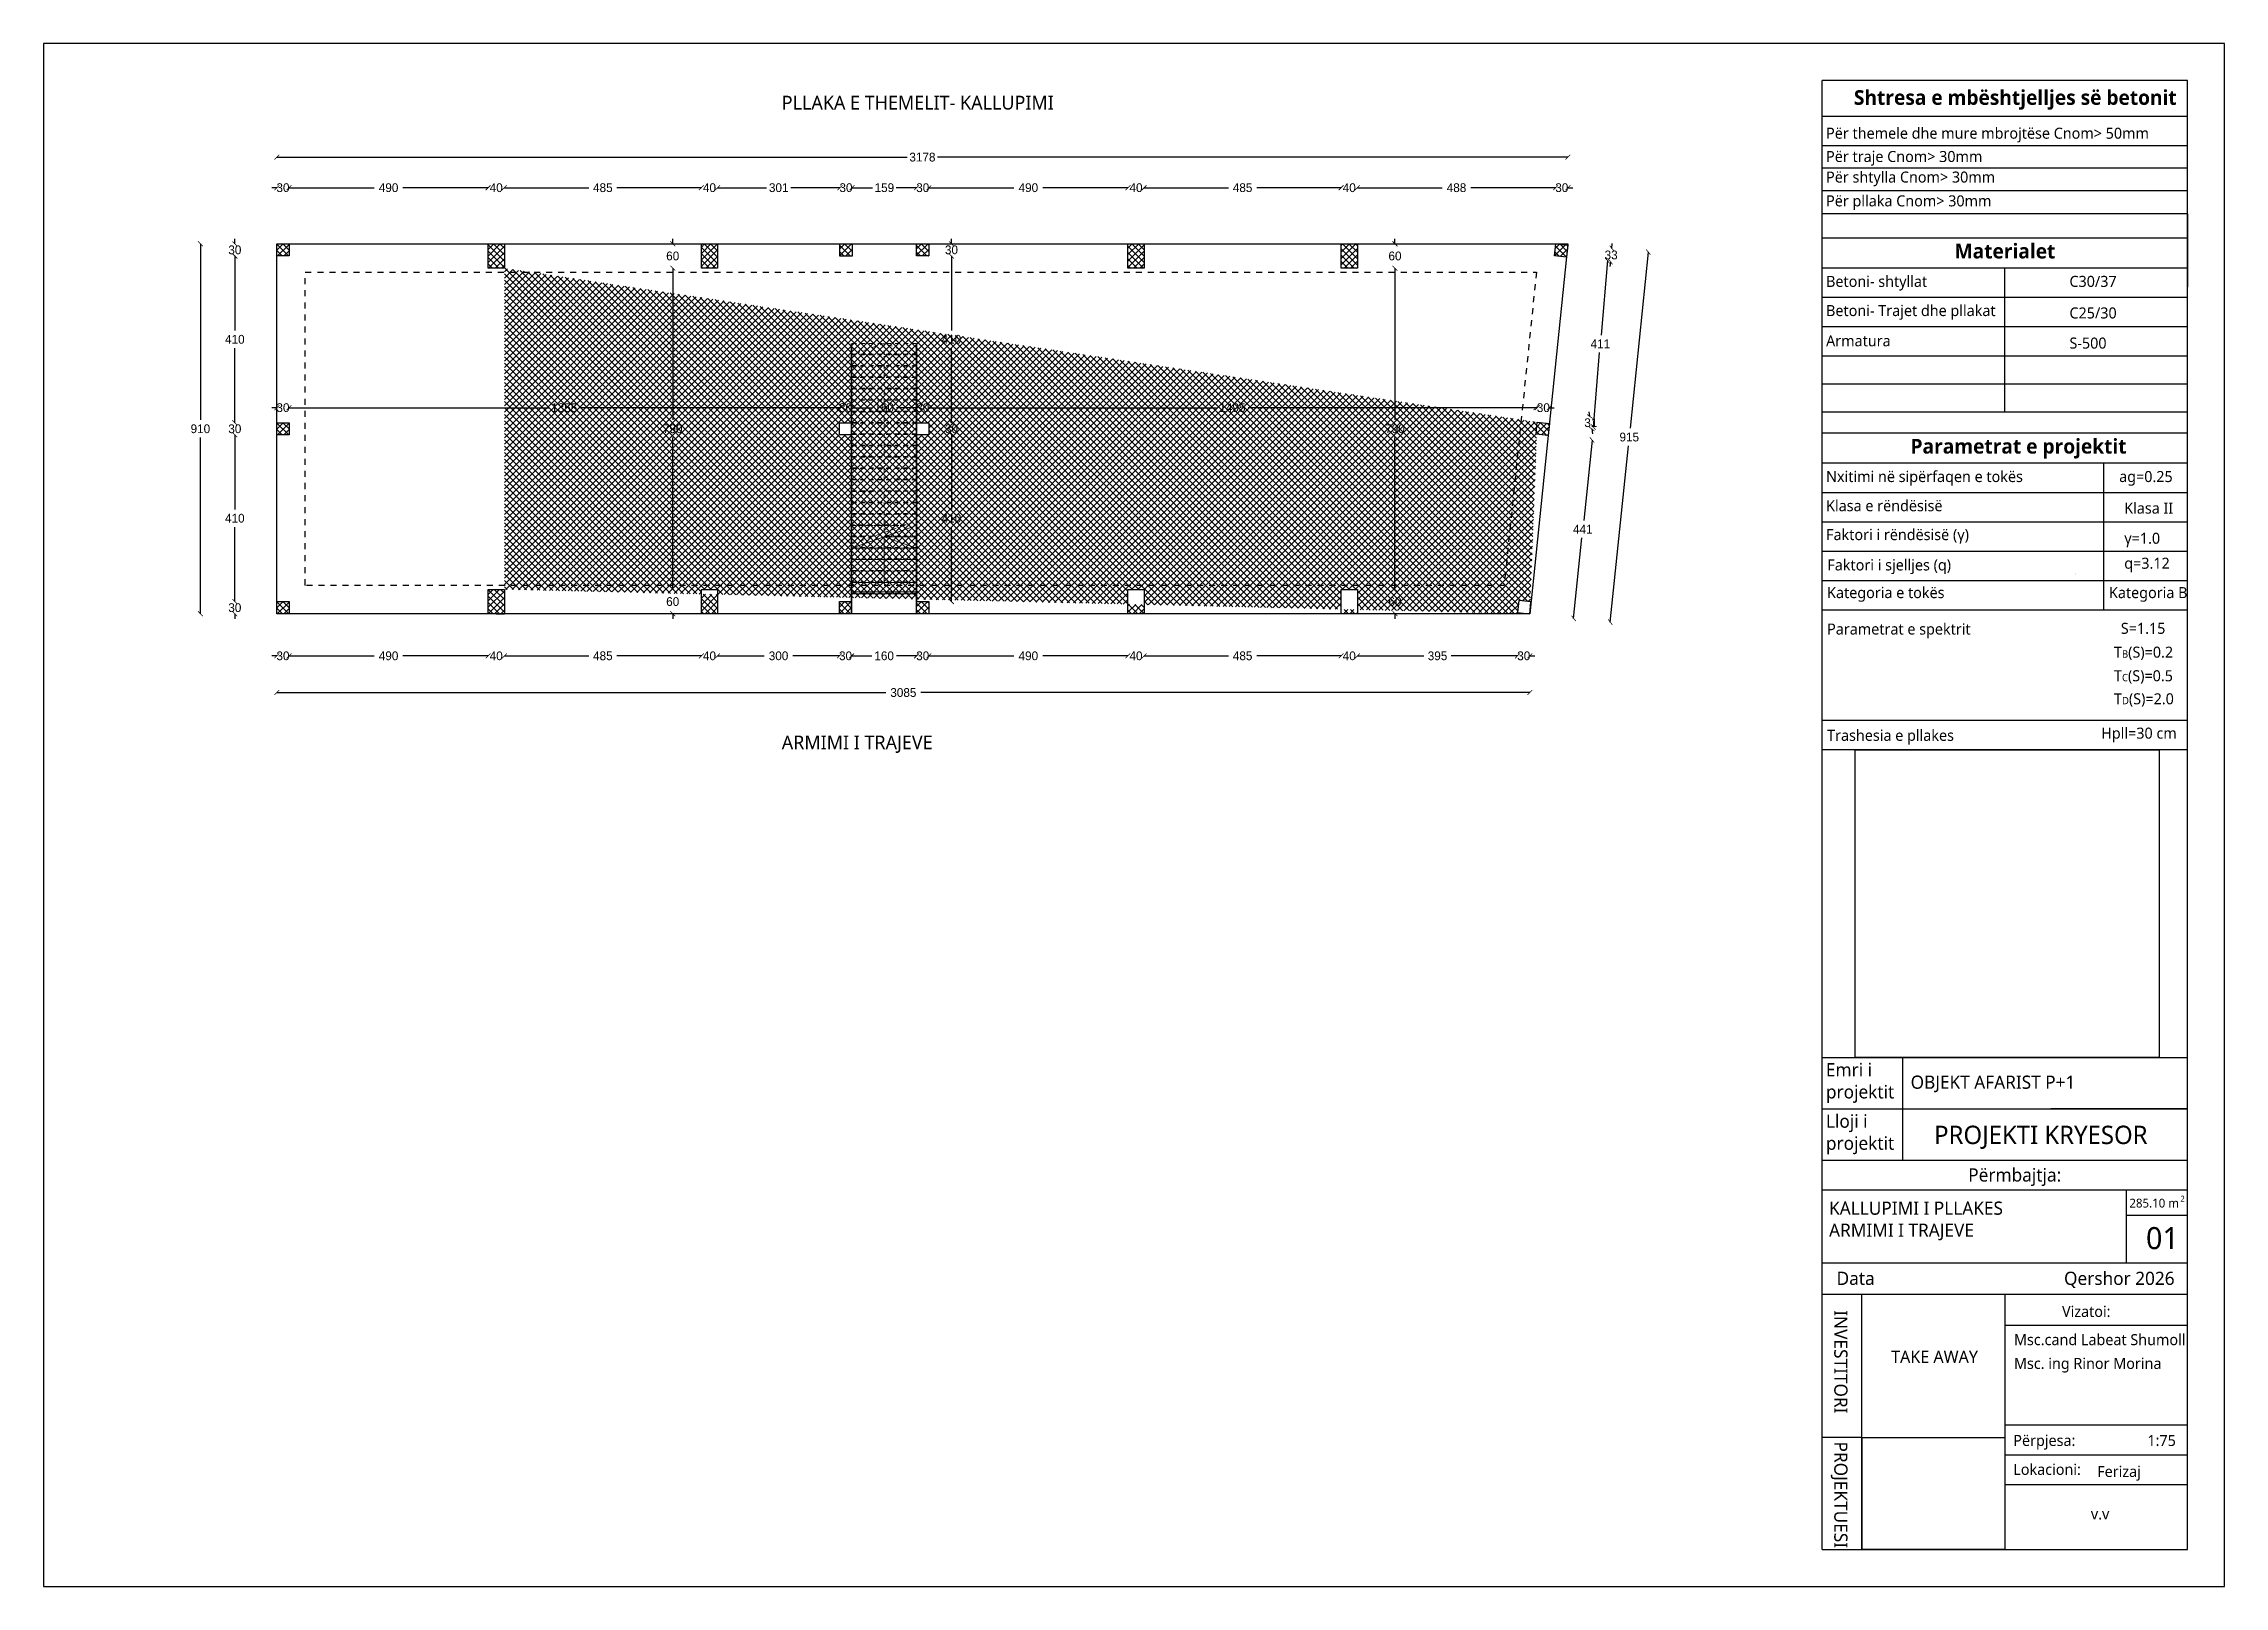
# Model space of a CAD drawing. Header units: inches. Extents: x 145745 to 186095, y -5869 to -1712.
# Drawn here: x 145745 to 151114, y -5869 to -2073 of the extents above.
import ezdxf

# ---------------------------------------------------------------- set-up
doc = ezdxf.new("R2010")
doc.units = ezdxf.units.IN
doc.header["$LTSCALE"] = 0.1
doc.linetypes.add('Dashed', pattern=[296.333333, 148.166667, -148.166667])
doc.linetypes.add('Dashed Small', pattern=[211.666667, 105.833333, -105.833333])
doc.layers.add('New_Structural - Bearing_Pen_No__22', color=8, linetype='Continuous', lineweight=35)
doc.layers.add('New_Structural - Stair & Railing_Pen_No__1', color=7, linetype='Continuous', lineweight=13)
doc.styles.get("Standard").update_dxf_attribs({"font": 'cdm_nc.shx'})
doc.styles.add('Stili i preferuar', font='@Microsoft JhengHei Light.ttf')
doc.dimstyles.get("Standard").update_dxf_attribs({"dimscale": 120, "dimtxt": 0.18, "dimasz": 0.1, "dimexe": 0.18, "dimexo": 0.0625, "dimgap": 0.09, "dimtad": 0, "dimtih": 1, "dimtoh": 1, "dimdec": 0, "dimzin": 0, "dimdsep": 46, "dimtxsty": 'Standard', "dimblk": 'ARCHTICK', "dimcen": 0.09, "dimse1": 1, "dimse2": 1, "dimadec": 0, "dimazin": 0, "dimtfac": 1, "dimtdec": 0, "dimtix": 1, "dimtofl": 0, "dimtmove": 0, "dimatfit": 3, "dimfxl": 1, "dimtolj": 1, "dimtzin": 0, "dimarcsym": 0})
picture_1 = doc.add_image_def('image1.png', size_in_pixel=(883, 893))
picture_2 = doc.add_image_def('image2.png', size_in_pixel=(658, 516))

msp = doc.modelspace()

# ---------------------------------------------------------------- texts
at = {"style": 'Stili i preferuar'}
for s, insert, char_height, width, attachment_point in [('PLLAKA E THEMELIT- KALLUPIMI', (147562.1, -2201.1), 33.893, 1752.034, 1), ('{\\f@Microsoft JhengHei Light|b1|i0|c136|p34;Shtresa e mbështjelljes së betonit}', (150201.6, -2187.3), 36.153, 1401.627, 1), ('Për themele dhe mure mbrojtëse Cnom> 50mm', (150133.1, -2279.7), 27.114, 1401.627, 1), ('{\\f@Microsoft JhengHei Light|b0|i0|c136|p34;Për traje Cnom> }30{\\f@Microsoft JhengHei Light|b0|i0|c136|p34;mm}', (150133.1, -2337), 27.1144, 1401.627, 1), ('{\\f@Microsoft JhengHei Light|b0|i0|c136|p34;Për }shtylla{\\f@Microsoft JhengHei Light|b0|i0|c136|p34; Cnom> 30mm}', (150133.1, -2387.6), 27.1144, 1401.627, 1), ('{\\f@Microsoft JhengHei Light|b0|i0|c136|p34;Për }pllaka{\\f@Microsoft JhengHei Light|b0|i0|c136|p34; Cnom> 30mm}', (150133.1, -2446.2), 27.1144, 1401.627, 1), ('{\\f@Microsoft JhengHei Light|b1|i0|c136|p34;Materialet}', (150449.5, -2565.3), 36.153, 1401.627, 1), ('Betoni- shtyllat', (150133.1, -2644.3), 27.114, 1401.627, 1), ('C30/37', (150732.2, -2644.3), 27.11, 1401.627, 1), ('{\\f@Microsoft JhengHei Light|b0|i0|c136|p34;Betoni- }Trajet dhe pllakat', (150133.1, -2716.1), 27.114, 1401.627, 1), ('{\\f@Microsoft JhengHei Light|b0|i0|c136|p34;C}25{\\f@Microsoft JhengHei Light|b0|i0|c136|p34;/}30', (150732.2, -2722), 27.114, 1401.627, 1), ('Armatura', (150133.1, -2790.5), 27.11, 1401.627, 1), ('S-500', (150732.2, -2796.1), 27.11, 1401.627, 1), ('{\\f@Microsoft JhengHei Light|b1|i0|c136|p34;Parametrat e projektit}', (150340.9, -3045.5), 36.153, 1401.627, 1), ('Nxitimi në sipërfaqen e tokës', (150133.1, -3124.5), 27.114, 1401.627, 1), ('ag=0.25', (150854.6, -3124.5), 27.11, 1401.627, 1), ('Klasa e rëndësisë', (150133.1, -3196.3), 27.114, 1401.627, 1), ('Klasa II', (150867.1, -3202.2), 27.11, 1401.627, 1), ('{\\f@Microsoft JhengHei Light|b0|i0|c136|p34;Faktori i rëndësisë (γ)}', (150133.1, -3267.4), 27.114, 1401.627, 1), ('{\\f@Microsoft JhengHei Light|b0|i0|c136|p34;γ}={\\f@Microsoft JhengHei Light|b0|i0|c136|p34;1.0}', (150867.1, -3276.3), 27.114, 1401.627, 1), ('{\\f@Microsoft JhengHei Light|b0|i0|c136|p34;Faktori i sjelljes (}q{\\f@Microsoft JhengHei Light|b0|i0|c136|p34;)}', (150136.2, -3342), 27.1144, 1401.627, 1), ('{\\f@Microsoft JhengHei Light|b0|i0|c136|p34;q=3.}12', (150867.1, -3337.8), 27.114, 1401.627, 1), ('{\\f@Microsoft JhengHei Light|b0|i0|c136|p34;Kategoria }e tokës', (150135.6, -3410.1), 27.114, 1401.627, 1), ('{\\f@Microsoft JhengHei Light|b0|i0|c136|p34;Kategoria }B', (150829.6, -3410.1), 27.114, 1401.627, 1), ('Parametrat e spektrit', (150135.6, -3499.7), 27.114, 1401.627, 1), ('S{\\f@Microsoft JhengHei Light|b0|i0|c136|p34;=}1.15', (150858.7, -3498), 27.114, 1401.627, 1), ('{\\f@Microsoft JhengHei Light|b0|i0|c136|p34;T\\H0.6667x;B}(S){\\f@Microsoft JhengHei Light|b0|i0|c136|p34;\\H1x;=\\f@Microsoft JhengHei Light|b0|i0|c0|p34;0.2}', (150841.8, -3556.6), 27.1144, 1401.627, 1), ('{\\f@Microsoft JhengHei Light|b0|i0|c136|p34;T\\f@Microsoft JhengHei Light|b0|i0|c0|p34;\\H0.6667x;C\\f@Microsoft JhengHei Light|b0|i0|c136|p34;\\H1.5x;(S)=0.}5', (150841.8, -3614.7), 27.1144, 1401.627, 1), ('{\\f@Microsoft JhengHei Light|b0|i0|c136|p34;T\\f@Microsoft JhengHei Light|b0|i0|c0|p34;\\H0.6667x;D\\f@Microsoft JhengHei Light|b0|i0|c136|p34;\\H1.5x;(S)=}2.0', (150841.8, -3671.4), 27.1144, 1401.627, 1), ('{\\f@Microsoft JhengHei Light|b0|i0|c136|p34;Hpll=}30{\\f@Microsoft JhengHei Light|b0|i0|c136|p34; cm}', (150810.4, -3755.9), 27.114, 1401.627, 1), ('ARMIMI I TRAJEVE', (147562.1, -3775.4), 33.893, 1752.034, 1), ('Trashesia e pllakes', (150135.6, -3761.3), 27.114, 1401.627, 1), ('Emri i\\Pprojektit', (150132.7, -4581.5), 32.54, 1401.627, 1), ('Lloji{\\f@Microsoft JhengHei Light|b0|i0|c136|p34; i\\Pprojektit}', (150132.7, -4707.9), 32.537, 1401.627, 1), ('Përmbajtja:', (150483.1, -4840.3), 32.537, 1401.627, 1), ('KALLUPIMI I PLLAKES^JARMIMI I TRAJEVE', (150140.4, -4922), 32.537, 1401.627, 1), ('285.10{\\f@Microsoft JhengHei Light|b0|i0|c136|p34; m}', (150879.7, -4915), 21.692, 1401.627, 1), ('2', (151005.4, -4907.8), 14.5, 1401.627, 1), ('01', (150920.7, -4984.9), 54.23, 1401.627, 1), ('{\\f@Microsoft JhengHei Light|b0|i0|c136|p34;Data}', (150159, -5094.7), 32.537, 1401.627, 1), ('Qershor{\\f@Microsoft JhengHei Light|b0|i0|c136|p34; 2026}', (150718.9, -5094.7), 32.537, 1401.627, 1), ('Vizatoi:', (150713.9, -5178.9), 27.11, 1401.627, 1), ('Msc.cand{\\f@Microsoft JhengHei Light|b0|i0|c136|p34; Labeat Shumolli}', (150595.6, -5248.3), 27.114, 1121.302, 1), ('TAKE AWAY', (150400.1, -5288.8), 30.37, 1255.858, 2), ('{\\f@Microsoft JhengHei Light|b0|i0|c136|p34;Msc}. ing Rinor Morina', (150595.6, -5306.7), 27.114, 1121.302, 1), ('Përpjesa{\\f@Microsoft JhengHei Light|b0|i0|c136|p34;:}', (150594, -5496.3), 27.114, 1401.627, 1), ('1:75', (150924.1, -5496.3), 27.11, 1401.627, 1), ('Lokacioni{\\f@Microsoft JhengHei Light|b0|i0|c136|p34;:}', (150594, -5567.5), 27.114, 1401.627, 1), ('Ferizaj', (150800.5, -5572.6), 27.11, 1401.627, 1), ('v.v', (150785, -5677), 27.11, 1401.627, 1)]:
    msp.add_mtext(s, dxfattribs=dict(at, insert=insert, char_height=char_height, width=width, attachment_point=attachment_point))
at = {"attachment_point": 1, "rotation": 270, "style": 'Stili i preferuar'}
for s, insert, char_height, width in [('fsad', (150747.3, -3377.4), 0.362, 61.739), ('{\\f@Microsoft JhengHei Light|b0|i0|c0|p34;INVESTITORI}', (150185.8, -5189.4), 32.537, 1401.627), ('{\\f@Microsoft JhengHei Light|b0|i0|c0|p34;PROJEKTUESI}', (150185.8, -5512.5), 32.537, 1401.627)]:
    msp.add_mtext(s, dxfattribs=dict(at, insert=insert, char_height=char_height, width=width))
at = {"color": 5, "insert": (150341.2, -4612), "char_height": 32.5373, "width": 1401.627, "attachment_point": 1, "style": 'Stili i preferuar'}
msp.add_mtext('{\\f@Microsoft JhengHei Light|b0|i0|c136|p34;OBJEKT AFARIST }P+1{\\f@Microsoft JhengHei Light|b0|i0|c136|p34;   }', dxfattribs=at)
at = {"color": 1, "insert": (150399.1, -4735.4), "char_height": 45.191, "width": 1401.627, "attachment_point": 1, "style": 'Stili i preferuar'}
msp.add_mtext('{\\f@Microsoft JhengHei Light|b0|i0|c136|p34;PROJEKTI KRYESOR}', dxfattribs=at)

# ---------------------------------------------------------------- blocks, each defined once
blk = doc.blocks.new('_ArchTick')
at = {"color": 0, "linetype": 'ByBlock', "const_width": 0.15}
blk.add_lwpolyline([(-0.5, -0.5), (0.5, 0.5)], dxfattribs=at)
blk = doc.blocks.new('*D452')
at = {"color": 0, "lineweight": -2}
for p, q in [((146319.2, -2427.4), (146307.2, -2427.4)), ((146349.2, -2427.4), (146361.2, -2427.4))]:
    blk.add_line(p, q, dxfattribs=at)
at = {"layer": 'Defpoints', "color": 0}
for p in [(146349.2, -2427.4), (146319.2, -2484.7), (146349.2, -2484.7)]:
    blk.add_point(p, dxfattribs=at)
at = {"color": 0, "lineweight": -2, "xscale": 12, "yscale": 12, "zscale": 12}
blk.add_blockref('_ArchTick', (146319.2, -2427.4), dxfattribs=at)
at = {"color": 0, "lineweight": -2, "xscale": 12, "yscale": 12, "zscale": 12, "rotation": 180}
blk.add_blockref('_ArchTick', (146349.2, -2427.4), dxfattribs=at)
at = {"color": 0, "insert": (146334.2, -2427.4), "char_height": 21.6, "attachment_point": 5}
blk.add_mtext('\\A1;30', dxfattribs=at)
blk = doc.blocks.new('*D453')
at = {"color": 0, "lineweight": -2}
for p, q in [((146349.2, -2427.4), (146558.8, -2427.4)), ((146839.2, -2427.4), (146629.6, -2427.4))]:
    blk.add_line(p, q, dxfattribs=at)
at = {"layer": 'Defpoints', "color": 0}
for p in [(146839.2, -2427.4), (146349.2, -2484.7), (146839.2, -2484.8)]:
    blk.add_point(p, dxfattribs=at)
at = {"color": 0, "lineweight": -2, "xscale": 12, "yscale": 12, "zscale": 12, "rotation": 180}
blk.add_blockref('_ArchTick', (146349.2, -2427.4), dxfattribs=at)
at = {"color": 0, "lineweight": -2, "xscale": 12, "yscale": 12, "zscale": 12}
blk.add_blockref('_ArchTick', (146839.2, -2427.4), dxfattribs=at)
at = {"color": 0, "insert": (146594.2, -2427.4), "char_height": 21.6, "attachment_point": 5}
blk.add_mtext('\\A1;490', dxfattribs=at)
blk = doc.blocks.new('*D454')
at = {"color": 0, "lineweight": -2}
for p, q in [((146839.2, -2427.4), (146827.2, -2427.4)), ((146879.2, -2427.4), (146891.2, -2427.4))]:
    blk.add_line(p, q, dxfattribs=at)
at = {"layer": 'Defpoints', "color": 0}
for p in [(146879.2, -2427.4), (146839.2, -2484.8), (146879.2, -2484.8)]:
    blk.add_point(p, dxfattribs=at)
at = {"color": 0, "lineweight": -2, "xscale": 12, "yscale": 12, "zscale": 12}
blk.add_blockref('_ArchTick', (146839.2, -2427.4), dxfattribs=at)
at = {"color": 0, "lineweight": -2, "xscale": 12, "yscale": 12, "zscale": 12, "rotation": 180}
blk.add_blockref('_ArchTick', (146879.2, -2427.4), dxfattribs=at)
at = {"color": 0, "insert": (146859.2, -2427.4), "char_height": 21.6, "attachment_point": 5}
blk.add_mtext('\\A1;40', dxfattribs=at)
blk = doc.blocks.new('*D455')
at = {"color": 0, "lineweight": -2}
for p, q in [((146879.2, -2427.4), (147086.9, -2427.4)), ((147364.2, -2427.4), (147156.5, -2427.4))]:
    blk.add_line(p, q, dxfattribs=at)
at = {"layer": 'Defpoints', "color": 0}
for p in [(147364.2, -2427.4), (146879.2, -2484.8), (147364.2, -2484.7)]:
    blk.add_point(p, dxfattribs=at)
at = {"color": 0, "lineweight": -2, "xscale": 12, "yscale": 12, "zscale": 12, "rotation": 180}
blk.add_blockref('_ArchTick', (146879.2, -2427.4), dxfattribs=at)
at = {"color": 0, "lineweight": -2, "xscale": 12, "yscale": 12, "zscale": 12}
blk.add_blockref('_ArchTick', (147364.2, -2427.4), dxfattribs=at)
at = {"color": 0, "insert": (147121.7, -2427.4), "char_height": 21.6, "attachment_point": 5}
blk.add_mtext('\\A1;485', dxfattribs=at)
blk = doc.blocks.new('*D456')
at = {"color": 0, "lineweight": -2}
for p, q in [((147364.2, -2427.4), (147352.2, -2427.4)), ((147404.2, -2427.4), (147416.2, -2427.4))]:
    blk.add_line(p, q, dxfattribs=at)
at = {"layer": 'Defpoints', "color": 0}
for p in [(147404.2, -2427.4), (147364.2, -2484.7), (147404.2, -2484.7)]:
    blk.add_point(p, dxfattribs=at)
at = {"color": 0, "lineweight": -2, "xscale": 12, "yscale": 12, "zscale": 12}
blk.add_blockref('_ArchTick', (147364.2, -2427.4), dxfattribs=at)
at = {"color": 0, "lineweight": -2, "xscale": 12, "yscale": 12, "zscale": 12, "rotation": 180}
blk.add_blockref('_ArchTick', (147404.2, -2427.4), dxfattribs=at)
at = {"color": 0, "insert": (147384.2, -2427.4), "char_height": 21.6, "attachment_point": 5}
blk.add_mtext('\\A1;40', dxfattribs=at)
blk = doc.blocks.new('*D457')
at = {"color": 0, "lineweight": -2}
for p, q in [((147404.2, -2427.4), (147524.6, -2427.4)), ((147705.2, -2427.4), (147584.7, -2427.4))]:
    blk.add_line(p, q, dxfattribs=at)
at = {"layer": 'Defpoints', "color": 0}
for p in [(147705.2, -2427.4), (147404.2, -2484.7), (147705.2, -2484.8)]:
    blk.add_point(p, dxfattribs=at)
at = {"color": 0, "lineweight": -2, "xscale": 12, "yscale": 12, "zscale": 12, "rotation": 180}
blk.add_blockref('_ArchTick', (147404.2, -2427.4), dxfattribs=at)
at = {"color": 0, "lineweight": -2, "xscale": 12, "yscale": 12, "zscale": 12}
blk.add_blockref('_ArchTick', (147705.2, -2427.4), dxfattribs=at)
at = {"color": 0, "insert": (147554.7, -2427.4), "char_height": 21.6, "attachment_point": 5}
blk.add_mtext('\\A1;301', dxfattribs=at)
blk = doc.blocks.new('*D458')
at = {"color": 0, "lineweight": -2}
for p, q in [((147705.2, -2427.4), (147693.2, -2427.4)), ((147735.2, -2427.4), (147747.2, -2427.4))]:
    blk.add_line(p, q, dxfattribs=at)
at = {"layer": 'Defpoints', "color": 0}
for p in [(147735.2, -2427.4), (147705.2, -2484.8), (147735.2, -2484.8)]:
    blk.add_point(p, dxfattribs=at)
at = {"color": 0, "lineweight": -2, "xscale": 12, "yscale": 12, "zscale": 12}
blk.add_blockref('_ArchTick', (147705.2, -2427.4), dxfattribs=at)
at = {"color": 0, "lineweight": -2, "xscale": 12, "yscale": 12, "zscale": 12, "rotation": 180}
blk.add_blockref('_ArchTick', (147735.2, -2427.4), dxfattribs=at)
at = {"color": 0, "insert": (147720.2, -2427.4), "char_height": 21.6, "attachment_point": 5}
blk.add_mtext('\\A1;30', dxfattribs=at)
blk = doc.blocks.new('*D459')
at = {"color": 0, "lineweight": -2}
for p, q in [((147735.2, -2427.4), (147785.3, -2427.4)), ((147894.2, -2427.4), (147844, -2427.4))]:
    blk.add_line(p, q, dxfattribs=at)
at = {"layer": 'Defpoints', "color": 0}
for p in [(147894.2, -2427.4), (147735.2, -2484.8), (147894.2, -2484.7)]:
    blk.add_point(p, dxfattribs=at)
at = {"color": 0, "lineweight": -2, "xscale": 12, "yscale": 12, "zscale": 12, "rotation": 180}
blk.add_blockref('_ArchTick', (147735.2, -2427.4), dxfattribs=at)
at = {"color": 0, "lineweight": -2, "xscale": 12, "yscale": 12, "zscale": 12}
blk.add_blockref('_ArchTick', (147894.2, -2427.4), dxfattribs=at)
at = {"color": 0, "insert": (147814.7, -2427.4), "char_height": 21.6, "attachment_point": 5}
blk.add_mtext('\\A1;159', dxfattribs=at)
blk = doc.blocks.new('*D460')
at = {"color": 0, "lineweight": -2}
for p, q in [((147894.2, -2427.4), (147882.2, -2427.4)), ((147924.2, -2427.4), (147936.2, -2427.4))]:
    blk.add_line(p, q, dxfattribs=at)
at = {"layer": 'Defpoints', "color": 0}
for p in [(147924.2, -2427.4), (147894.2, -2484.7), (147924.2, -2484.7)]:
    blk.add_point(p, dxfattribs=at)
at = {"color": 0, "lineweight": -2, "xscale": 12, "yscale": 12, "zscale": 12}
blk.add_blockref('_ArchTick', (147894.2, -2427.4), dxfattribs=at)
at = {"color": 0, "lineweight": -2, "xscale": 12, "yscale": 12, "zscale": 12, "rotation": 180}
blk.add_blockref('_ArchTick', (147924.2, -2427.4), dxfattribs=at)
at = {"color": 0, "insert": (147909.2, -2427.4), "char_height": 21.6, "attachment_point": 5}
blk.add_mtext('\\A1;30', dxfattribs=at)
blk = doc.blocks.new('*D461')
at = {"color": 0, "lineweight": -2}
for p, q in [((147924.2, -2427.4), (148133.8, -2427.4)), ((148414.2, -2427.4), (148204.6, -2427.4))]:
    blk.add_line(p, q, dxfattribs=at)
at = {"layer": 'Defpoints', "color": 0}
for p in [(148414.2, -2427.4), (147924.2, -2484.7), (148414.2, -2484.7)]:
    blk.add_point(p, dxfattribs=at)
at = {"color": 0, "lineweight": -2, "xscale": 12, "yscale": 12, "zscale": 12, "rotation": 180}
blk.add_blockref('_ArchTick', (147924.2, -2427.4), dxfattribs=at)
at = {"color": 0, "lineweight": -2, "xscale": 12, "yscale": 12, "zscale": 12}
blk.add_blockref('_ArchTick', (148414.2, -2427.4), dxfattribs=at)
at = {"color": 0, "insert": (148169.2, -2427.4), "char_height": 21.6, "attachment_point": 5}
blk.add_mtext('\\A1;490', dxfattribs=at)
blk = doc.blocks.new('*D462')
at = {"color": 0, "lineweight": -2}
for p, q in [((148414.2, -2427.4), (148402.2, -2427.4)), ((148454.2, -2427.4), (148466.2, -2427.4))]:
    blk.add_line(p, q, dxfattribs=at)
at = {"layer": 'Defpoints', "color": 0}
for p in [(148454.2, -2427.4), (148414.2, -2484.7), (148454.2, -2484.7)]:
    blk.add_point(p, dxfattribs=at)
at = {"color": 0, "lineweight": -2, "xscale": 12, "yscale": 12, "zscale": 12}
blk.add_blockref('_ArchTick', (148414.2, -2427.4), dxfattribs=at)
at = {"color": 0, "lineweight": -2, "xscale": 12, "yscale": 12, "zscale": 12, "rotation": 180}
blk.add_blockref('_ArchTick', (148454.2, -2427.4), dxfattribs=at)
at = {"color": 0, "insert": (148434.2, -2427.4), "char_height": 21.6, "attachment_point": 5}
blk.add_mtext('\\A1;40', dxfattribs=at)
blk = doc.blocks.new('*D463')
at = {"color": 0, "lineweight": -2}
for p, q in [((148454.2, -2427.4), (148661.9, -2427.4)), ((148939.2, -2427.4), (148731.5, -2427.4))]:
    blk.add_line(p, q, dxfattribs=at)
at = {"layer": 'Defpoints', "color": 0}
for p in [(148939.2, -2427.4), (148454.2, -2484.7), (148939.2, -2484.7)]:
    blk.add_point(p, dxfattribs=at)
at = {"color": 0, "lineweight": -2, "xscale": 12, "yscale": 12, "zscale": 12, "rotation": 180}
blk.add_blockref('_ArchTick', (148454.2, -2427.4), dxfattribs=at)
at = {"color": 0, "lineweight": -2, "xscale": 12, "yscale": 12, "zscale": 12}
blk.add_blockref('_ArchTick', (148939.2, -2427.4), dxfattribs=at)
at = {"color": 0, "insert": (148696.7, -2427.4), "char_height": 21.6, "attachment_point": 5}
blk.add_mtext('\\A1;485', dxfattribs=at)
blk = doc.blocks.new('*D464')
at = {"color": 0, "lineweight": -2}
for p, q in [((148939.2, -2427.4), (148927.2, -2427.4)), ((148979.2, -2427.4), (148991.2, -2427.4))]:
    blk.add_line(p, q, dxfattribs=at)
at = {"layer": 'Defpoints', "color": 0}
for p in [(148979.2, -2427.4), (148939.2, -2484.7), (148979.2, -2484.7)]:
    blk.add_point(p, dxfattribs=at)
at = {"color": 0, "lineweight": -2, "xscale": 12, "yscale": 12, "zscale": 12}
blk.add_blockref('_ArchTick', (148939.2, -2427.4), dxfattribs=at)
at = {"color": 0, "lineweight": -2, "xscale": 12, "yscale": 12, "zscale": 12, "rotation": 180}
blk.add_blockref('_ArchTick', (148979.2, -2427.4), dxfattribs=at)
at = {"color": 0, "insert": (148959.2, -2427.4), "char_height": 21.6, "attachment_point": 5}
blk.add_mtext('\\A1;40', dxfattribs=at)
blk = doc.blocks.new('*D465')
at = {"color": 0, "lineweight": -2}
for p, q in [((148979.2, -2427.4), (149188.3, -2427.4)), ((149467.5, -2427.4), (149258.3, -2427.4))]:
    blk.add_line(p, q, dxfattribs=at)
at = {"layer": 'Defpoints', "color": 0}
for p in [(149467.5, -2427.4), (148979.2, -2484.7), (149467.5, -2484.8)]:
    blk.add_point(p, dxfattribs=at)
at = {"color": 0, "lineweight": -2, "xscale": 12, "yscale": 12, "zscale": 12, "rotation": 180}
blk.add_blockref('_ArchTick', (148979.2, -2427.4), dxfattribs=at)
at = {"color": 0, "lineweight": -2, "xscale": 12, "yscale": 12, "zscale": 12}
blk.add_blockref('_ArchTick', (149467.5, -2427.4), dxfattribs=at)
at = {"color": 0, "insert": (149223.3, -2427.4), "char_height": 21.6, "attachment_point": 5}
blk.add_mtext('\\A1;488', dxfattribs=at)
blk = doc.blocks.new('*D466')
at = {"color": 0, "lineweight": -2}
for p, q in [((149467.5, -2427.4), (149455.5, -2427.4)), ((149497.5, -2427.4), (149509.5, -2427.4))]:
    blk.add_line(p, q, dxfattribs=at)
at = {"layer": 'Defpoints', "color": 0}
for p in [(149497.5, -2427.4), (149467.5, -2484.8), (149497.5, -2484.7)]:
    blk.add_point(p, dxfattribs=at)
at = {"color": 0, "lineweight": -2, "xscale": 12, "yscale": 12, "zscale": 12}
blk.add_blockref('_ArchTick', (149467.5, -2427.4), dxfattribs=at)
at = {"color": 0, "lineweight": -2, "xscale": 12, "yscale": 12, "zscale": 12, "rotation": 180}
blk.add_blockref('_ArchTick', (149497.5, -2427.4), dxfattribs=at)
at = {"color": 0, "insert": (149482.5, -2427.4), "char_height": 21.6, "attachment_point": 5}
blk.add_mtext('\\A1;30', dxfattribs=at)
blk = doc.blocks.new('*D467')
at = {"color": 0, "lineweight": -2}
for p, q in [((146319.2, -2352.2), (147871.2, -2352.2)), ((149497.5, -2352.2), (147945.5, -2352.2))]:
    blk.add_line(p, q, dxfattribs=at)
at = {"layer": 'Defpoints', "color": 0}
for p in [(146319.2, -2352.2), (146319.2, -2484.7), (149497.5, -2484.7)]:
    blk.add_point(p, dxfattribs=at)
at = {"color": 0, "lineweight": -2, "xscale": 12, "yscale": 12, "zscale": 12, "rotation": 180}
blk.add_blockref('_ArchTick', (146319.2, -2352.2), dxfattribs=at)
at = {"color": 0, "lineweight": -2, "xscale": 12, "yscale": 12, "zscale": 12}
blk.add_blockref('_ArchTick', (149497.5, -2352.2), dxfattribs=at)
at = {"color": 0, "insert": (147908.4, -2352.2), "char_height": 21.6, "attachment_point": 5}
blk.add_mtext('\\A1;3178', dxfattribs=at)
blk = doc.blocks.new('*D468')
at = {"color": 0, "lineweight": -2}
for p, q in [((146215.7, -3445.8), (146215.7, -3433.8)), ((146215.7, -3475.8), (146215.7, -3487.8))]:
    blk.add_line(p, q, dxfattribs=at)
at = {"layer": 'Defpoints', "color": 0}
for p in [(146215.7, -3445.8), (146319.2, -3445.8), (146319.2, -3475.8)]:
    blk.add_point(p, dxfattribs=at)
at = {"color": 0, "lineweight": -2, "xscale": 12, "yscale": 12, "zscale": 12}
for p, rotation in [((146215.7, -3445.8), 270), ((146215.7, -3475.8), 90)]:
    blk.add_blockref('_ArchTick', p, dxfattribs=dict(at, rotation=rotation))
at = {"color": 0, "insert": (146215.7, -3460.8), "char_height": 21.6, "attachment_point": 5}
blk.add_mtext('\\A1;30', dxfattribs=at)
blk = doc.blocks.new('*D469')
at = {"color": 0, "lineweight": -2}
for p, q in [((146215.7, -3035.6), (146215.7, -3218.9)), ((146215.7, -3445.8), (146215.7, -3262.5))]:
    blk.add_line(p, q, dxfattribs=at)
at = {"layer": 'Defpoints', "color": 0}
for p in [(146319.2, -3035.6), (146215.7, -3445.8), (146319.2, -3445.8)]:
    blk.add_point(p, dxfattribs=at)
at = {"color": 0, "lineweight": -2, "xscale": 12, "yscale": 12, "zscale": 12}
for p, rotation in [((146215.7, -3035.6), 90), ((146215.7, -3445.8), 270)]:
    blk.add_blockref('_ArchTick', p, dxfattribs=dict(at, rotation=rotation))
at = {"color": 0, "insert": (146215.7, -3240.7), "char_height": 21.6, "attachment_point": 5}
blk.add_mtext('\\A1;410', dxfattribs=at)
blk = doc.blocks.new('*D470')
at = {"color": 0, "lineweight": -2}
for p, q in [((146215.7, -3005.6), (146215.7, -2993.6)), ((146215.7, -3035.6), (146215.7, -3047.6))]:
    blk.add_line(p, q, dxfattribs=at)
at = {"layer": 'Defpoints', "color": 0}
for p in [(146215.7, -3005.6), (146319.2, -3005.6), (146319.2, -3035.6)]:
    blk.add_point(p, dxfattribs=at)
at = {"color": 0, "lineweight": -2, "xscale": 12, "yscale": 12, "zscale": 12}
for p, rotation in [((146215.7, -3005.6), 270), ((146215.7, -3035.6), 90)]:
    blk.add_blockref('_ArchTick', p, dxfattribs=dict(at, rotation=rotation))
at = {"color": 0, "insert": (146215.7, -3020.6), "char_height": 21.6, "attachment_point": 5}
blk.add_mtext('\\A1;30', dxfattribs=at)
blk = doc.blocks.new('*D471')
at = {"color": 0, "lineweight": -2}
for p, q in [((146215.7, -2595.4), (146215.7, -2778.7)), ((146215.7, -3005.6), (146215.7, -2822.4))]:
    blk.add_line(p, q, dxfattribs=at)
at = {"layer": 'Defpoints', "color": 0}
for p in [(146319.2, -2595.4), (146215.7, -3005.6), (146319.2, -3005.6)]:
    blk.add_point(p, dxfattribs=at)
at = {"color": 0, "lineweight": -2, "xscale": 12, "yscale": 12, "zscale": 12}
for p, rotation in [((146215.7, -2595.4), 90), ((146215.7, -3005.6), 270)]:
    blk.add_blockref('_ArchTick', p, dxfattribs=dict(at, rotation=rotation))
at = {"color": 0, "insert": (146215.7, -2800.5), "char_height": 21.6, "attachment_point": 5}
blk.add_mtext('\\A1;410', dxfattribs=at)
blk = doc.blocks.new('*D472')
at = {"color": 0, "lineweight": -2}
for p, q in [((146215.7, -2565.4), (146215.7, -2553.4)), ((146215.7, -2595.4), (146215.7, -2607.4))]:
    blk.add_line(p, q, dxfattribs=at)
at = {"layer": 'Defpoints', "color": 0}
for p in [(146215.7, -2565.4), (146319.2, -2565.4), (146319.2, -2595.4)]:
    blk.add_point(p, dxfattribs=at)
at = {"color": 0, "lineweight": -2, "xscale": 12, "yscale": 12, "zscale": 12}
for p, rotation in [((146215.7, -2565.4), 270), ((146215.7, -2595.4), 90)]:
    blk.add_blockref('_ArchTick', p, dxfattribs=dict(at, rotation=rotation))
at = {"color": 0, "insert": (146215.7, -2580.4), "char_height": 21.6, "attachment_point": 5}
blk.add_mtext('\\A1;30', dxfattribs=at)
blk = doc.blocks.new('*D473')
at = {"color": 0, "lineweight": -2}
for p, q in [((146130.9, -2565.4), (146130.9, -2998.8)), ((146130.9, -3475.8), (146130.9, -3042.4))]:
    blk.add_line(p, q, dxfattribs=at)
at = {"layer": 'Defpoints', "color": 0}
for p in [(146319.2, -2565.4), (146130.9, -3475.8), (146319.2, -3475.8)]:
    blk.add_point(p, dxfattribs=at)
at = {"color": 0, "lineweight": -2, "xscale": 12, "yscale": 12, "zscale": 12}
for p, rotation in [((146130.9, -2565.4), 90), ((146130.9, -3475.8), 270)]:
    blk.add_blockref('_ArchTick', p, dxfattribs=dict(at, rotation=rotation))
at = {"color": 0, "insert": (146130.9, -3020.6), "char_height": 21.6, "attachment_point": 5}
blk.add_mtext('\\A1;910', dxfattribs=at)
blk = doc.blocks.new('*D474')
at = {"color": 0, "lineweight": -2}
for p, q in [((146319.2, -3579.3), (146307.2, -3579.3)), ((146349.2, -3579.3), (146361.2, -3579.3))]:
    blk.add_line(p, q, dxfattribs=at)
at = {"layer": 'Defpoints', "color": 0}
for p in [(146319.2, -3475.8), (146349.2, -3475.8), (146349.2, -3579.3)]:
    blk.add_point(p, dxfattribs=at)
at = {"color": 0, "lineweight": -2, "xscale": 12, "yscale": 12, "zscale": 12}
blk.add_blockref('_ArchTick', (146319.2, -3579.3), dxfattribs=at)
at = {"color": 0, "lineweight": -2, "xscale": 12, "yscale": 12, "zscale": 12, "rotation": 180}
blk.add_blockref('_ArchTick', (146349.2, -3579.3), dxfattribs=at)
at = {"color": 0, "insert": (146334.2, -3579.3), "char_height": 21.6, "attachment_point": 5}
blk.add_mtext('\\A1;30', dxfattribs=at)
blk = doc.blocks.new('*D475')
at = {"color": 0, "lineweight": -2}
for p, q in [((146349.2, -3579.3), (146558.8, -3579.3)), ((146839.2, -3579.3), (146629.6, -3579.3))]:
    blk.add_line(p, q, dxfattribs=at)
at = {"layer": 'Defpoints', "color": 0}
for p in [(146349.2, -3475.8), (146839.2, -3475.8), (146839.2, -3579.3)]:
    blk.add_point(p, dxfattribs=at)
at = {"color": 0, "lineweight": -2, "xscale": 12, "yscale": 12, "zscale": 12, "rotation": 180}
blk.add_blockref('_ArchTick', (146349.2, -3579.3), dxfattribs=at)
at = {"color": 0, "lineweight": -2, "xscale": 12, "yscale": 12, "zscale": 12}
blk.add_blockref('_ArchTick', (146839.2, -3579.3), dxfattribs=at)
at = {"color": 0, "insert": (146594.2, -3579.3), "char_height": 21.6, "attachment_point": 5}
blk.add_mtext('\\A1;490', dxfattribs=at)
blk = doc.blocks.new('*D476')
at = {"color": 0, "lineweight": -2}
for p, q in [((146839.2, -3579.3), (146827.2, -3579.3)), ((146879.2, -3579.3), (146891.2, -3579.3))]:
    blk.add_line(p, q, dxfattribs=at)
at = {"layer": 'Defpoints', "color": 0}
for p in [(146839.2, -3475.8), (146879.2, -3475.8), (146879.2, -3579.3)]:
    blk.add_point(p, dxfattribs=at)
at = {"color": 0, "lineweight": -2, "xscale": 12, "yscale": 12, "zscale": 12}
blk.add_blockref('_ArchTick', (146839.2, -3579.3), dxfattribs=at)
at = {"color": 0, "lineweight": -2, "xscale": 12, "yscale": 12, "zscale": 12, "rotation": 180}
blk.add_blockref('_ArchTick', (146879.2, -3579.3), dxfattribs=at)
at = {"color": 0, "insert": (146859.2, -3579.3), "char_height": 21.6, "attachment_point": 5}
blk.add_mtext('\\A1;40', dxfattribs=at)
blk = doc.blocks.new('*D477')
at = {"color": 0, "lineweight": -2}
for p, q in [((146879.2, -3579.3), (147086.9, -3579.3)), ((147364.2, -3579.3), (147156.5, -3579.3))]:
    blk.add_line(p, q, dxfattribs=at)
at = {"layer": 'Defpoints', "color": 0}
for p in [(146879.2, -3475.8), (147364.2, -3475.8), (147364.2, -3579.3)]:
    blk.add_point(p, dxfattribs=at)
at = {"color": 0, "lineweight": -2, "xscale": 12, "yscale": 12, "zscale": 12, "rotation": 180}
blk.add_blockref('_ArchTick', (146879.2, -3579.3), dxfattribs=at)
at = {"color": 0, "lineweight": -2, "xscale": 12, "yscale": 12, "zscale": 12}
blk.add_blockref('_ArchTick', (147364.2, -3579.3), dxfattribs=at)
at = {"color": 0, "insert": (147121.7, -3579.3), "char_height": 21.6, "attachment_point": 5}
blk.add_mtext('\\A1;485', dxfattribs=at)
blk = doc.blocks.new('*D478')
at = {"color": 0, "lineweight": -2}
for p, q in [((147364.2, -3579.3), (147352.2, -3579.3)), ((147404.2, -3579.3), (147416.2, -3579.3))]:
    blk.add_line(p, q, dxfattribs=at)
at = {"layer": 'Defpoints', "color": 0}
for p in [(147364.2, -3475.8), (147404.2, -3475.8), (147404.2, -3579.3)]:
    blk.add_point(p, dxfattribs=at)
at = {"color": 0, "lineweight": -2, "xscale": 12, "yscale": 12, "zscale": 12}
blk.add_blockref('_ArchTick', (147364.2, -3579.3), dxfattribs=at)
at = {"color": 0, "lineweight": -2, "xscale": 12, "yscale": 12, "zscale": 12, "rotation": 180}
blk.add_blockref('_ArchTick', (147404.2, -3579.3), dxfattribs=at)
at = {"color": 0, "insert": (147384.2, -3579.3), "char_height": 21.6, "attachment_point": 5}
blk.add_mtext('\\A1;40', dxfattribs=at)
blk = doc.blocks.new('*D479')
at = {"color": 0, "lineweight": -2}
for p, q in [((147404.2, -3579.3), (147519, -3579.3)), ((147704.2, -3579.3), (147589.4, -3579.3))]:
    blk.add_line(p, q, dxfattribs=at)
at = {"layer": 'Defpoints', "color": 0}
for p in [(147404.2, -3475.8), (147704.2, -3475.8), (147704.2, -3579.3)]:
    blk.add_point(p, dxfattribs=at)
at = {"color": 0, "lineweight": -2, "xscale": 12, "yscale": 12, "zscale": 12, "rotation": 180}
blk.add_blockref('_ArchTick', (147404.2, -3579.3), dxfattribs=at)
at = {"color": 0, "lineweight": -2, "xscale": 12, "yscale": 12, "zscale": 12}
blk.add_blockref('_ArchTick', (147704.2, -3579.3), dxfattribs=at)
at = {"color": 0, "insert": (147554.2, -3579.3), "char_height": 21.6, "attachment_point": 5}
blk.add_mtext('\\A1;300', dxfattribs=at)
blk = doc.blocks.new('*D480')
at = {"color": 0, "lineweight": -2}
for p, q in [((147704.2, -3579.3), (147692.2, -3579.3)), ((147734.2, -3579.3), (147746.2, -3579.3))]:
    blk.add_line(p, q, dxfattribs=at)
at = {"layer": 'Defpoints', "color": 0}
for p in [(147704.2, -3475.8), (147734.2, -3475.8), (147734.2, -3579.3)]:
    blk.add_point(p, dxfattribs=at)
at = {"color": 0, "lineweight": -2, "xscale": 12, "yscale": 12, "zscale": 12}
blk.add_blockref('_ArchTick', (147704.2, -3579.3), dxfattribs=at)
at = {"color": 0, "lineweight": -2, "xscale": 12, "yscale": 12, "zscale": 12, "rotation": 180}
blk.add_blockref('_ArchTick', (147734.2, -3579.3), dxfattribs=at)
at = {"color": 0, "insert": (147719.2, -3579.3), "char_height": 21.6, "attachment_point": 5}
blk.add_mtext('\\A1;30', dxfattribs=at)
blk = doc.blocks.new('*D481')
at = {"color": 0, "lineweight": -2}
for p, q in [((147734.2, -3579.3), (147783.9, -3579.3)), ((147894.2, -3579.3), (147844.4, -3579.3))]:
    blk.add_line(p, q, dxfattribs=at)
at = {"layer": 'Defpoints', "color": 0}
for p in [(147734.2, -3475.8), (147894.2, -3475.8), (147894.2, -3579.3)]:
    blk.add_point(p, dxfattribs=at)
at = {"color": 0, "lineweight": -2, "xscale": 12, "yscale": 12, "zscale": 12, "rotation": 180}
blk.add_blockref('_ArchTick', (147734.2, -3579.3), dxfattribs=at)
at = {"color": 0, "lineweight": -2, "xscale": 12, "yscale": 12, "zscale": 12}
blk.add_blockref('_ArchTick', (147894.2, -3579.3), dxfattribs=at)
at = {"color": 0, "insert": (147814.2, -3579.3), "char_height": 21.6, "attachment_point": 5}
blk.add_mtext('\\A1;160', dxfattribs=at)
blk = doc.blocks.new('*D482')
at = {"color": 0, "lineweight": -2}
for p, q in [((147894.2, -3579.3), (147882.2, -3579.3)), ((147924.2, -3579.3), (147936.2, -3579.3))]:
    blk.add_line(p, q, dxfattribs=at)
at = {"layer": 'Defpoints', "color": 0}
for p in [(147894.2, -3475.8), (147924.2, -3475.8), (147924.2, -3579.3)]:
    blk.add_point(p, dxfattribs=at)
at = {"color": 0, "lineweight": -2, "xscale": 12, "yscale": 12, "zscale": 12}
blk.add_blockref('_ArchTick', (147894.2, -3579.3), dxfattribs=at)
at = {"color": 0, "lineweight": -2, "xscale": 12, "yscale": 12, "zscale": 12, "rotation": 180}
blk.add_blockref('_ArchTick', (147924.2, -3579.3), dxfattribs=at)
at = {"color": 0, "insert": (147909.2, -3579.3), "char_height": 21.6, "attachment_point": 5}
blk.add_mtext('\\A1;30', dxfattribs=at)
blk = doc.blocks.new('*D483')
at = {"color": 0, "lineweight": -2}
for p, q in [((147924.2, -3579.3), (148133.8, -3579.3)), ((148414.2, -3579.3), (148204.6, -3579.3))]:
    blk.add_line(p, q, dxfattribs=at)
at = {"layer": 'Defpoints', "color": 0}
for p in [(147924.2, -3475.8), (148414.2, -3475.8), (148414.2, -3579.3)]:
    blk.add_point(p, dxfattribs=at)
at = {"color": 0, "lineweight": -2, "xscale": 12, "yscale": 12, "zscale": 12, "rotation": 180}
blk.add_blockref('_ArchTick', (147924.2, -3579.3), dxfattribs=at)
at = {"color": 0, "lineweight": -2, "xscale": 12, "yscale": 12, "zscale": 12}
blk.add_blockref('_ArchTick', (148414.2, -3579.3), dxfattribs=at)
at = {"color": 0, "insert": (148169.2, -3579.3), "char_height": 21.6, "attachment_point": 5}
blk.add_mtext('\\A1;490', dxfattribs=at)
blk = doc.blocks.new('*D484')
at = {"color": 0, "lineweight": -2}
for p, q in [((148414.2, -3579.3), (148402.2, -3579.3)), ((148454.2, -3579.3), (148466.2, -3579.3))]:
    blk.add_line(p, q, dxfattribs=at)
at = {"layer": 'Defpoints', "color": 0}
for p in [(148414.2, -3475.8), (148454.2, -3475.8), (148454.2, -3579.3)]:
    blk.add_point(p, dxfattribs=at)
at = {"color": 0, "lineweight": -2, "xscale": 12, "yscale": 12, "zscale": 12}
blk.add_blockref('_ArchTick', (148414.2, -3579.3), dxfattribs=at)
at = {"color": 0, "lineweight": -2, "xscale": 12, "yscale": 12, "zscale": 12, "rotation": 180}
blk.add_blockref('_ArchTick', (148454.2, -3579.3), dxfattribs=at)
at = {"color": 0, "insert": (148434.2, -3579.3), "char_height": 21.6, "attachment_point": 5}
blk.add_mtext('\\A1;40', dxfattribs=at)
blk = doc.blocks.new('*D485')
at = {"color": 0, "lineweight": -2}
for p, q in [((148454.2, -3579.3), (148661.9, -3579.3)), ((148939.2, -3579.3), (148731.5, -3579.3))]:
    blk.add_line(p, q, dxfattribs=at)
at = {"layer": 'Defpoints', "color": 0}
for p in [(148454.2, -3475.8), (148939.2, -3475.8), (148939.2, -3579.3)]:
    blk.add_point(p, dxfattribs=at)
at = {"color": 0, "lineweight": -2, "xscale": 12, "yscale": 12, "zscale": 12, "rotation": 180}
blk.add_blockref('_ArchTick', (148454.2, -3579.3), dxfattribs=at)
at = {"color": 0, "lineweight": -2, "xscale": 12, "yscale": 12, "zscale": 12}
blk.add_blockref('_ArchTick', (148939.2, -3579.3), dxfattribs=at)
at = {"color": 0, "insert": (148696.7, -3579.3), "char_height": 21.6, "attachment_point": 5}
blk.add_mtext('\\A1;485', dxfattribs=at)
blk = doc.blocks.new('*D486')
at = {"color": 0, "lineweight": -2}
for p, q in [((148939.2, -3579.3), (148927.2, -3579.3)), ((148979.2, -3579.3), (148991.2, -3579.3))]:
    blk.add_line(p, q, dxfattribs=at)
at = {"layer": 'Defpoints', "color": 0}
for p in [(148939.2, -3475.8), (148979.2, -3475.8), (148979.2, -3579.3)]:
    blk.add_point(p, dxfattribs=at)
at = {"color": 0, "lineweight": -2, "xscale": 12, "yscale": 12, "zscale": 12}
blk.add_blockref('_ArchTick', (148939.2, -3579.3), dxfattribs=at)
at = {"color": 0, "lineweight": -2, "xscale": 12, "yscale": 12, "zscale": 12, "rotation": 180}
blk.add_blockref('_ArchTick', (148979.2, -3579.3), dxfattribs=at)
at = {"color": 0, "insert": (148959.2, -3579.3), "char_height": 21.6, "attachment_point": 5}
blk.add_mtext('\\A1;40', dxfattribs=at)
blk = doc.blocks.new('*D487')
at = {"color": 0, "lineweight": -2}
for p, q in [((148979.2, -3579.3), (149143, -3579.3)), ((149373.7, -3579.3), (149209.9, -3579.3))]:
    blk.add_line(p, q, dxfattribs=at)
at = {"layer": 'Defpoints', "color": 0}
for p in [(148979.2, -3475.8), (149373.7, -3472.7), (149373.7, -3579.3)]:
    blk.add_point(p, dxfattribs=at)
at = {"color": 0, "lineweight": -2, "xscale": 12, "yscale": 12, "zscale": 12, "rotation": 180}
blk.add_blockref('_ArchTick', (148979.2, -3579.3), dxfattribs=at)
at = {"color": 0, "lineweight": -2, "xscale": 12, "yscale": 12, "zscale": 12}
blk.add_blockref('_ArchTick', (149373.7, -3579.3), dxfattribs=at)
at = {"color": 0, "insert": (149176.5, -3579.3), "char_height": 21.6, "attachment_point": 5}
blk.add_mtext('\\A1;395', dxfattribs=at)
blk = doc.blocks.new('*D488')
at = {"color": 0, "lineweight": -2}
for p, q in [((149373.7, -3579.3), (149361.7, -3579.3)), ((149403.8, -3579.3), (149415.8, -3579.3))]:
    blk.add_line(p, q, dxfattribs=at)
at = {"layer": 'Defpoints', "color": 0}
for p in [(149373.7, -3472.7), (149403.8, -3475.8), (149403.8, -3579.3)]:
    blk.add_point(p, dxfattribs=at)
at = {"color": 0, "lineweight": -2, "xscale": 12, "yscale": 12, "zscale": 12}
blk.add_blockref('_ArchTick', (149373.7, -3579.3), dxfattribs=at)
at = {"color": 0, "lineweight": -2, "xscale": 12, "yscale": 12, "zscale": 12, "rotation": 180}
blk.add_blockref('_ArchTick', (149403.8, -3579.3), dxfattribs=at)
at = {"color": 0, "insert": (149388.8, -3579.3), "char_height": 21.6, "attachment_point": 5}
blk.add_mtext('\\A1;30', dxfattribs=at)
blk = doc.blocks.new('*D489')
at = {"color": 0, "lineweight": -2}
for p, q in [((146319.2, -3669.7), (147818.5, -3669.7)), ((149403.8, -3669.7), (147904.5, -3669.7))]:
    blk.add_line(p, q, dxfattribs=at)
at = {"layer": 'Defpoints', "color": 0}
for p in [(146319.2, -3400.8), (149403.8, -3475.8), (146319.2, -3669.7)]:
    blk.add_point(p, dxfattribs=at)
at = {"color": 0, "lineweight": -2, "xscale": 12, "yscale": 12, "zscale": 12, "rotation": 180}
blk.add_blockref('_ArchTick', (146319.2, -3669.7), dxfattribs=at)
at = {"color": 0, "lineweight": -2, "xscale": 12, "yscale": 12, "zscale": 12}
blk.add_blockref('_ArchTick', (149403.8, -3669.7), dxfattribs=at)
at = {"color": 0, "insert": (147861.5, -3669.7), "char_height": 21.6, "attachment_point": 5}
blk.add_mtext('\\A1;3085', dxfattribs=at)
blk = doc.blocks.new('*D490')
at = {"color": 0, "lineweight": -2}
for p, q in [((149556.9, -3048.2), (149536.5, -3246)), ((149511.6, -3487), (149532, -3289.2))]:
    blk.add_line(p, q, dxfattribs=at)
at = {"layer": 'Defpoints', "color": 0}
for p in [(149448.9, -3037.1), (149556.9, -3048.2), (149403.6, -3475.8)]:
    blk.add_point(p, dxfattribs=at)
at = {"color": 0, "lineweight": -2, "xscale": 12, "yscale": 12, "zscale": 12}
for p, rotation in [((149556.9, -3048.2), 84.1072327396045), ((149511.6, -3487), 264.1072327396045)]:
    blk.add_blockref('_ArchTick', p, dxfattribs=dict(at, rotation=rotation))
at = {"color": 0, "insert": (149534.2, -3267.6), "char_height": 21.6, "attachment_point": 5}
blk.add_mtext('\\A1;441', dxfattribs=at)
blk = doc.blocks.new('*D491')
at = {"color": 0, "lineweight": -2}
for p, q in [((149551.7, -2990.4), (149549.9, -2978.5)), ((149556.3, -3021), (149558, -3032.9))]:
    blk.add_line(p, q, dxfattribs=at)
at = {"layer": 'Defpoints', "color": 0}
for p in [(149551.7, -2990.4), (149444.3, -3006.5), (149448.9, -3037.1)]:
    blk.add_point(p, dxfattribs=at)
at = {"color": 0, "lineweight": -2, "xscale": 12, "yscale": 12, "zscale": 12}
for p, rotation in [((149551.7, -2990.4), 278.5112841871021), ((149556.3, -3021), 98.51128418710206)]:
    blk.add_blockref('_ArchTick', p, dxfattribs=dict(at, rotation=rotation))
at = {"color": 0, "insert": (149554, -3005.7), "char_height": 21.6, "attachment_point": 5}
blk.add_mtext('\\A1;31', dxfattribs=at)
blk = doc.blocks.new('*D492')
at = {"color": 0, "lineweight": -2}
for p, q in [((149594.7, -2606.7), (149579.3, -2789.9)), ((149560.2, -3016.4), (149575.6, -2833.1))]:
    blk.add_line(p, q, dxfattribs=at)
at = {"layer": 'Defpoints', "color": 0}
for p in [(149486.5, -2597.6), (149594.7, -2606.7), (149451.9, -3007.3)]:
    blk.add_point(p, dxfattribs=at)
at = {"color": 0, "lineweight": -2, "xscale": 12, "yscale": 12, "zscale": 12}
for p, rotation in [((149594.7, -2606.7), 85.18105437318567), ((149560.2, -3016.4), 265.1810543731857)]:
    blk.add_blockref('_ArchTick', p, dxfattribs=dict(at, rotation=rotation))
at = {"color": 0, "insert": (149577.4, -2811.5), "char_height": 21.6, "attachment_point": 5}
blk.add_mtext('\\A1;411', dxfattribs=at)
blk = doc.blocks.new('*D493')
at = {"color": 0, "lineweight": -2}
for p, q in [((149605.6, -2576.6), (149606.8, -2564.7)), ((149602.2, -2609.5), (149600.9, -2621.4))]:
    blk.add_line(p, q, dxfattribs=at)
at = {"layer": 'Defpoints', "color": 0}
for p in [(149497.5, -2565.4), (149605.6, -2576.6), (149494.1, -2598.4)]:
    blk.add_point(p, dxfattribs=at)
at = {"color": 0, "lineweight": -2, "xscale": 12, "yscale": 12, "zscale": 12}
for p, rotation in [((149605.6, -2576.6), 264.1072392178577), ((149602.2, -2609.5), 84.1072392178577)]:
    blk.add_blockref('_ArchTick', p, dxfattribs=dict(at, rotation=rotation))
at = {"color": 0, "insert": (149603.9, -2593), "char_height": 21.6, "attachment_point": 5}
blk.add_mtext('\\A1;33', dxfattribs=at)
blk = doc.blocks.new('*D494')
at = {"color": 0, "lineweight": -2}
for p, q in [((149695.4, -2585.8), (149650.8, -3019.2)), ((149601.8, -3496.2), (149646.3, -3062.8))]:
    blk.add_line(p, q, dxfattribs=at)
at = {"layer": 'Defpoints', "color": 0}
for p in [(149497.2, -2565.4), (149403.6, -3475.8), (149601.8, -3496.2)]:
    blk.add_point(p, dxfattribs=at)
at = {"color": 0, "lineweight": -2, "xscale": 12, "yscale": 12, "zscale": 12}
for p, rotation in [((149695.4, -2585.8), 84.12702924095221), ((149601.8, -3496.2), 264.1270292409522)]:
    blk.add_blockref('_ArchTick', p, dxfattribs=dict(at, rotation=rotation))
at = {"color": 0, "insert": (149648.6, -3041), "char_height": 21.6, "attachment_point": 5}
blk.add_mtext('\\A1;915', dxfattribs=at)
blk = doc.blocks.new('*D495')
at = {"color": 0, "lineweight": -2}
for p, q in [((146319.2, -2968.7), (146307.2, -2968.7)), ((146349.2, -2968.7), (146361.2, -2968.7))]:
    blk.add_line(p, q, dxfattribs=at)
at = {"layer": 'Defpoints', "color": 0}
for p in [(146319.2, -3005.6), (146349.2, -2968.7), (146349.2, -3005.6)]:
    blk.add_point(p, dxfattribs=at)
at = {"color": 0, "lineweight": -2, "xscale": 12, "yscale": 12, "zscale": 12}
blk.add_blockref('_ArchTick', (146319.2, -2968.7), dxfattribs=at)
at = {"color": 0, "lineweight": -2, "xscale": 12, "yscale": 12, "zscale": 12, "rotation": 180}
blk.add_blockref('_ArchTick', (146349.2, -2968.7), dxfattribs=at)
at = {"color": 0, "insert": (146334.2, -2968.7), "char_height": 21.6, "attachment_point": 5}
blk.add_mtext('\\A1;30', dxfattribs=at)
blk = doc.blocks.new('*D496')
at = {"color": 0, "lineweight": -2}
for p, q in [((146349.2, -2968.7), (146988.5, -2968.7)), ((147704.2, -2968.7), (147064.9, -2968.7))]:
    blk.add_line(p, q, dxfattribs=at)
at = {"layer": 'Defpoints', "color": 0}
for p in [(146349.2, -3005.6), (147704.2, -2968.7), (147704.2, -3005.6)]:
    blk.add_point(p, dxfattribs=at)
at = {"color": 0, "lineweight": -2, "xscale": 12, "yscale": 12, "zscale": 12, "rotation": 180}
blk.add_blockref('_ArchTick', (146349.2, -2968.7), dxfattribs=at)
at = {"color": 0, "lineweight": -2, "xscale": 12, "yscale": 12, "zscale": 12}
blk.add_blockref('_ArchTick', (147704.2, -2968.7), dxfattribs=at)
at = {"color": 0, "insert": (147026.7, -2968.7), "char_height": 21.6, "attachment_point": 5}
blk.add_mtext('\\A1;1355', dxfattribs=at)
blk = doc.blocks.new('*D497')
at = {"color": 0, "lineweight": -2}
for p, q in [((147704.2, -2968.7), (147692.2, -2968.7)), ((147734.2, -2968.7), (147746.2, -2968.7))]:
    blk.add_line(p, q, dxfattribs=at)
at = {"layer": 'Defpoints', "color": 0}
for p in [(147704.2, -3005.6), (147734.2, -2968.7), (147734.2, -3005.6)]:
    blk.add_point(p, dxfattribs=at)
at = {"color": 0, "lineweight": -2, "xscale": 12, "yscale": 12, "zscale": 12}
blk.add_blockref('_ArchTick', (147704.2, -2968.7), dxfattribs=at)
at = {"color": 0, "lineweight": -2, "xscale": 12, "yscale": 12, "zscale": 12, "rotation": 180}
blk.add_blockref('_ArchTick', (147734.2, -2968.7), dxfattribs=at)
at = {"color": 0, "insert": (147719.2, -2968.7), "char_height": 21.6, "attachment_point": 5}
blk.add_mtext('\\A1;30', dxfattribs=at)
blk = doc.blocks.new('*D498')
at = {"color": 0, "lineweight": -2}
for p, q in [((147734.2, -2968.7), (147783.9, -2968.7)), ((147894.2, -2968.7), (147844.4, -2968.7))]:
    blk.add_line(p, q, dxfattribs=at)
at = {"layer": 'Defpoints', "color": 0}
for p in [(147734.2, -3005.6), (147894.2, -2968.7), (147894.2, -3005.6)]:
    blk.add_point(p, dxfattribs=at)
at = {"color": 0, "lineweight": -2, "xscale": 12, "yscale": 12, "zscale": 12, "rotation": 180}
blk.add_blockref('_ArchTick', (147734.2, -2968.7), dxfattribs=at)
at = {"color": 0, "lineweight": -2, "xscale": 12, "yscale": 12, "zscale": 12}
blk.add_blockref('_ArchTick', (147894.2, -2968.7), dxfattribs=at)
at = {"color": 0, "insert": (147814.2, -2968.7), "char_height": 21.6, "attachment_point": 5}
blk.add_mtext('\\A1;160', dxfattribs=at)
blk = doc.blocks.new('*D499')
at = {"color": 0, "lineweight": -2}
for p, q in [((147894.2, -2968.7), (147882.2, -2968.7)), ((147924.2, -2968.7), (147936.2, -2968.7))]:
    blk.add_line(p, q, dxfattribs=at)
at = {"layer": 'Defpoints', "color": 0}
for p in [(147894.2, -3005.6), (147924.2, -2968.7), (147924.2, -3005.6)]:
    blk.add_point(p, dxfattribs=at)
at = {"color": 0, "lineweight": -2, "xscale": 12, "yscale": 12, "zscale": 12}
blk.add_blockref('_ArchTick', (147894.2, -2968.7), dxfattribs=at)
at = {"color": 0, "lineweight": -2, "xscale": 12, "yscale": 12, "zscale": 12, "rotation": 180}
blk.add_blockref('_ArchTick', (147924.2, -2968.7), dxfattribs=at)
at = {"color": 0, "insert": (147909.2, -2968.7), "char_height": 21.6, "attachment_point": 5}
blk.add_mtext('\\A1;30', dxfattribs=at)
blk = doc.blocks.new('*D500')
at = {"color": 0, "lineweight": -2}
for p, q in [((147924.2, -2968.7), (148632.5, -2968.7)), ((149419, -2968.7), (148710.7, -2968.7))]:
    blk.add_line(p, q, dxfattribs=at)
at = {"layer": 'Defpoints', "color": 0}
for p in [(149419, -2968.7), (147924.2, -3035.6), (149419, -3034)]:
    blk.add_point(p, dxfattribs=at)
at = {"color": 0, "lineweight": -2, "xscale": 12, "yscale": 12, "zscale": 12, "rotation": 180}
blk.add_blockref('_ArchTick', (147924.2, -2968.7), dxfattribs=at)
at = {"color": 0, "lineweight": -2, "xscale": 12, "yscale": 12, "zscale": 12}
blk.add_blockref('_ArchTick', (149419, -2968.7), dxfattribs=at)
at = {"color": 0, "insert": (148671.6, -2968.7), "char_height": 21.6, "attachment_point": 5}
blk.add_mtext('\\A1;1495', dxfattribs=at)
blk = doc.blocks.new('*D501')
at = {"color": 0, "lineweight": -2}
for p, q in [((149422.1, -2968.7), (149410.1, -2968.7)), ((149451.9, -2968.7), (149463.9, -2968.7))]:
    blk.add_line(p, q, dxfattribs=at)
at = {"layer": 'Defpoints', "color": 0}
for p in [(149422.1, -3004.2), (149451.9, -2968.7), (149451.9, -3007.3)]:
    blk.add_point(p, dxfattribs=at)
at = {"color": 0, "lineweight": -2, "xscale": 12, "yscale": 12, "zscale": 12}
blk.add_blockref('_ArchTick', (149422.1, -2968.7), dxfattribs=at)
at = {"color": 0, "lineweight": -2, "xscale": 12, "yscale": 12, "zscale": 12, "rotation": 180}
blk.add_blockref('_ArchTick', (149451.9, -2968.7), dxfattribs=at)
at = {"color": 0, "insert": (149437, -2968.7), "char_height": 21.6, "attachment_point": 5}
blk.add_mtext('\\A1;30', dxfattribs=at)
blk = doc.blocks.new('*D502')
at = {"color": 0, "lineweight": -2}
for p, q in [((147293.7, -3415.8), (147293.7, -3403.8)), ((147293.7, -3475.8), (147293.7, -3487.8))]:
    blk.add_line(p, q, dxfattribs=at)
at = {"layer": 'Defpoints', "color": 0}
for p in [(147293.7, -3415.8), (147364.2, -3415.8), (147364.2, -3475.8)]:
    blk.add_point(p, dxfattribs=at)
at = {"color": 0, "lineweight": -2, "xscale": 12, "yscale": 12, "zscale": 12}
for p, rotation in [((147293.7, -3415.8), 270), ((147293.7, -3475.8), 90)]:
    blk.add_blockref('_ArchTick', p, dxfattribs=dict(at, rotation=rotation))
at = {"color": 0, "insert": (147293.7, -3445.8), "char_height": 21.6, "attachment_point": 5}
blk.add_mtext('\\A1;60', dxfattribs=at)
blk = doc.blocks.new('*D503')
at = {"color": 0, "lineweight": -2}
for p, q in [((147293.7, -2625.4), (147293.7, -2998.8)), ((147293.7, -3415.8), (147293.7, -3042.4))]:
    blk.add_line(p, q, dxfattribs=at)
at = {"layer": 'Defpoints', "color": 0}
for p in [(147364.2, -2625.4), (147293.7, -3415.8), (147364.2, -3415.8)]:
    blk.add_point(p, dxfattribs=at)
at = {"color": 0, "lineweight": -2, "xscale": 12, "yscale": 12, "zscale": 12}
for p, rotation in [((147293.7, -2625.4), 90), ((147293.7, -3415.8), 270)]:
    blk.add_blockref('_ArchTick', p, dxfattribs=dict(at, rotation=rotation))
at = {"color": 0, "insert": (147293.7, -3020.6), "char_height": 21.6, "attachment_point": 5}
blk.add_mtext('\\A1;790', dxfattribs=at)
blk = doc.blocks.new('*D504')
at = {"color": 0, "lineweight": -2}
for p, q in [((147293.7, -2565.4), (147293.7, -2553.4)), ((147293.7, -2625.4), (147293.7, -2637.4))]:
    blk.add_line(p, q, dxfattribs=at)
at = {"layer": 'Defpoints', "color": 0}
for p in [(147293.7, -2565.4), (147364.2, -2565.4), (147364.2, -2625.4)]:
    blk.add_point(p, dxfattribs=at)
at = {"color": 0, "lineweight": -2, "xscale": 12, "yscale": 12, "zscale": 12}
for p, rotation in [((147293.7, -2565.4), 270), ((147293.7, -2625.4), 90)]:
    blk.add_blockref('_ArchTick', p, dxfattribs=dict(at, rotation=rotation))
at = {"color": 0, "insert": (147293.7, -2595.4), "char_height": 21.6, "attachment_point": 5}
blk.add_mtext('\\A1;60', dxfattribs=at)
blk = doc.blocks.new('*D505')
at = {"color": 0, "lineweight": -2}
for p, q in [((149071.8, -3415.8), (149071.8, -3403.8)), ((149071.8, -3475.8), (149071.8, -3487.8))]:
    blk.add_line(p, q, dxfattribs=at)
at = {"layer": 'Defpoints', "color": 0}
for p in [(148979.2, -3415.8), (149071.8, -3415.8), (148979.2, -3475.8)]:
    blk.add_point(p, dxfattribs=at)
at = {"color": 0, "lineweight": -2, "xscale": 12, "yscale": 12, "zscale": 12}
for p, rotation in [((149071.8, -3415.8), 270), ((149071.8, -3475.8), 90)]:
    blk.add_blockref('_ArchTick', p, dxfattribs=dict(at, rotation=rotation))
at = {"color": 0, "insert": (149071.8, -3445.8), "char_height": 21.6, "attachment_point": 5}
blk.add_mtext('\\A1;60', dxfattribs=at)
blk = doc.blocks.new('*D506')
at = {"color": 0, "lineweight": -2}
for p, q in [((149071.8, -2625.4), (149071.8, -2998.8)), ((149071.8, -3415.8), (149071.8, -3042.4))]:
    blk.add_line(p, q, dxfattribs=at)
at = {"layer": 'Defpoints', "color": 0}
for p in [(148979.2, -2625.4), (148979.2, -3415.8), (149071.8, -3415.8)]:
    blk.add_point(p, dxfattribs=at)
at = {"color": 0, "lineweight": -2, "xscale": 12, "yscale": 12, "zscale": 12}
for p, rotation in [((149071.8, -2625.4), 90), ((149071.8, -3415.8), 270)]:
    blk.add_blockref('_ArchTick', p, dxfattribs=dict(at, rotation=rotation))
at = {"color": 0, "insert": (149071.8, -3020.6), "char_height": 21.6, "attachment_point": 5}
blk.add_mtext('\\A1;790', dxfattribs=at)
blk = doc.blocks.new('*D507')
at = {"color": 0, "lineweight": -2}
for p, q in [((149071.8, -2565.4), (149071.8, -2553.4)), ((149071.8, -2625.4), (149071.8, -2637.4))]:
    blk.add_line(p, q, dxfattribs=at)
at = {"layer": 'Defpoints', "color": 0}
for p in [(148979.2, -2565.4), (149071.8, -2565.4), (148979.2, -2625.4)]:
    blk.add_point(p, dxfattribs=at)
at = {"color": 0, "lineweight": -2, "xscale": 12, "yscale": 12, "zscale": 12}
for p, rotation in [((149071.8, -2565.4), 270), ((149071.8, -2625.4), 90)]:
    blk.add_blockref('_ArchTick', p, dxfattribs=dict(at, rotation=rotation))
at = {"color": 0, "insert": (149071.8, -2595.4), "char_height": 21.6, "attachment_point": 5}
blk.add_mtext('\\A1;60', dxfattribs=at)
blk = doc.blocks.new('*D508')
at = {"color": 0, "lineweight": -2}
for p, q in [((147979.9, -3035.6), (147979.9, -3218.9)), ((147979.9, -3445.8), (147979.9, -3262.5))]:
    blk.add_line(p, q, dxfattribs=at)
at = {"layer": 'Defpoints', "color": 0}
for p in [(147924.2, -3035.6), (147979.9, -3035.6), (147919.2, -3445.8)]:
    blk.add_point(p, dxfattribs=at)
at = {"color": 0, "lineweight": -2, "xscale": 12, "yscale": 12, "zscale": 12}
for p, rotation in [((147979.9, -3035.6), 90), ((147979.9, -3445.8), 270)]:
    blk.add_blockref('_ArchTick', p, dxfattribs=dict(at, rotation=rotation))
at = {"color": 0, "insert": (147979.9, -3240.7), "char_height": 21.6, "attachment_point": 5}
blk.add_mtext('\\A1;410', dxfattribs=at)
blk = doc.blocks.new('*D509')
at = {"color": 0, "lineweight": -2}
for p, q in [((147979.9, -3005.6), (147979.9, -2993.6)), ((147979.9, -3035.6), (147979.9, -3047.6))]:
    blk.add_line(p, q, dxfattribs=at)
at = {"layer": 'Defpoints', "color": 0}
for p in [(147924.2, -3005.6), (147979.9, -3005.6), (147924.2, -3035.6)]:
    blk.add_point(p, dxfattribs=at)
at = {"color": 0, "lineweight": -2, "xscale": 12, "yscale": 12, "zscale": 12}
for p, rotation in [((147979.9, -3005.6), 270), ((147979.9, -3035.6), 90)]:
    blk.add_blockref('_ArchTick', p, dxfattribs=dict(at, rotation=rotation))
at = {"color": 0, "insert": (147979.9, -3020.6), "char_height": 21.6, "attachment_point": 5}
blk.add_mtext('\\A1;30', dxfattribs=at)
blk = doc.blocks.new('*D510')
at = {"color": 0, "lineweight": -2}
for p, q in [((147979.9, -2595.4), (147979.9, -2778.7)), ((147979.9, -3005.6), (147979.9, -2822.4))]:
    blk.add_line(p, q, dxfattribs=at)
at = {"layer": 'Defpoints', "color": 0}
for p in [(147924.2, -2595.4), (147979.9, -2595.4), (147924.2, -3005.6)]:
    blk.add_point(p, dxfattribs=at)
at = {"color": 0, "lineweight": -2, "xscale": 12, "yscale": 12, "zscale": 12}
for p, rotation in [((147979.9, -2595.4), 90), ((147979.9, -3005.6), 270)]:
    blk.add_blockref('_ArchTick', p, dxfattribs=dict(at, rotation=rotation))
at = {"color": 0, "insert": (147979.9, -2800.5), "char_height": 21.6, "attachment_point": 5}
blk.add_mtext('\\A1;410', dxfattribs=at)
blk = doc.blocks.new('*D511')
at = {"color": 0, "lineweight": -2}
for p, q in [((147979.9, -2565.4), (147979.9, -2553.4)), ((147979.9, -2595.4), (147979.9, -2607.4))]:
    blk.add_line(p, q, dxfattribs=at)
at = {"layer": 'Defpoints', "color": 0}
for p in [(147924.2, -2565.4), (147979.9, -2565.4), (147924.2, -2595.4)]:
    blk.add_point(p, dxfattribs=at)
at = {"color": 0, "lineweight": -2, "xscale": 12, "yscale": 12, "zscale": 12}
for p, rotation in [((147979.9, -2565.4), 270), ((147979.9, -2595.4), 90)]:
    blk.add_blockref('_ArchTick', p, dxfattribs=dict(at, rotation=rotation))
at = {"color": 0, "insert": (147979.9, -2580.4), "char_height": 21.6, "attachment_point": 5}
blk.add_mtext('\\A1;30', dxfattribs=at)

# ---------------------------------------------------------------- dimensions: what is measured, and where the dimension line sits
at = {"color": 18}
for base, p1, p2, picture, middle in [((146319.2, -2352.2), (149497.5, -2484.7), (146319.2, -2484.7), '*D467', (147908.4, -2352.2)), ((146349.2, -2427.4), (146319.2, -2484.7), (146349.2, -2484.7), '*D452', (146334.2, -2427.4)), ((146839.2, -2427.4), (146349.2, -2484.7), (146839.2, -2484.8), '*D453', (146594.2, -2427.4)), ((146879.2, -2427.4), (146839.2, -2484.8), (146879.2, -2484.8), '*D454', (146859.2, -2427.4)), ((147364.2, -2427.4), (146879.2, -2484.8), (147364.2, -2484.7), '*D455', (147121.7, -2427.4)), ((147404.2, -2427.4), (147364.2, -2484.7), (147404.2, -2484.7), '*D456', (147384.2, -2427.4)), ((147705.2, -2427.4), (147404.2, -2484.7), (147705.2, -2484.8), '*D457', (147554.7, -2427.4)), ((147735.2, -2427.4), (147705.2, -2484.8), (147735.2, -2484.8), '*D458', (147720.2, -2427.4)), ((147894.2, -2427.4), (147735.2, -2484.8), (147894.2, -2484.7), '*D459', (147814.7, -2427.4)), ((147924.2, -2427.4), (147894.2, -2484.7), (147924.2, -2484.7), '*D460', (147909.2, -2427.4)), ((148414.2, -2427.4), (147924.2, -2484.7), (148414.2, -2484.7), '*D461', (148169.2, -2427.4)), ((148454.2, -2427.4), (148414.2, -2484.7), (148454.2, -2484.7), '*D462', (148434.2, -2427.4)), ((148939.2, -2427.4), (148454.2, -2484.7), (148939.2, -2484.7), '*D463', (148696.7, -2427.4)), ((148979.2, -2427.4), (148939.2, -2484.7), (148979.2, -2484.7), '*D464', (148959.2, -2427.4)), ((149467.5, -2427.4), (148979.2, -2484.7), (149467.5, -2484.8), '*D465', (149223.3, -2427.4)), ((149497.5, -2427.4), (149467.5, -2484.8), (149497.5, -2484.7), '*D466', (149482.5, -2427.4)), ((146349.2, -2968.7), (146319.2, -3005.6), (146349.2, -3005.6), '*D495', (146334.2, -2968.7)), ((147704.2, -2968.7), (146349.2, -3005.6), (147704.2, -3005.6), '*D496', (147026.7, -2968.7)), ((147734.2, -2968.7), (147704.2, -3005.6), (147734.2, -3005.6), '*D497', (147719.2, -2968.7)), ((147894.2, -2968.7), (147734.2, -3005.6), (147894.2, -3005.6), '*D498', (147814.2, -2968.7)), ((147924.2, -2968.7), (147894.2, -3005.6), (147924.2, -3005.6), '*D499', (147909.2, -2968.7)), ((149419, -2968.7), (147924.2, -3035.6), (149419, -3034), '*D500', (148671.6, -2968.7)), ((149451.9, -2968.7), (149422.1, -3004.2), (149451.9, -3007.3), '*D501', (149437, -2968.7)), ((146319.2, -3669.7), (149403.8, -3475.8), (146319.2, -3400.8), '*D489', (147861.5, -3669.7)), ((146349.2, -3579.3), (146319.2, -3475.8), (146349.2, -3475.8), '*D474', (146334.2, -3579.3)), ((146839.2, -3579.3), (146349.2, -3475.8), (146839.2, -3475.8), '*D475', (146594.2, -3579.3)), ((146879.2, -3579.3), (146839.2, -3475.8), (146879.2, -3475.8), '*D476', (146859.2, -3579.3)), ((147364.2, -3579.3), (146879.2, -3475.8), (147364.2, -3475.8), '*D477', (147121.7, -3579.3)), ((147404.2, -3579.3), (147364.2, -3475.8), (147404.2, -3475.8), '*D478', (147384.2, -3579.3)), ((147704.2, -3579.3), (147404.2, -3475.8), (147704.2, -3475.8), '*D479', (147554.2, -3579.3)), ((147734.2, -3579.3), (147704.2, -3475.8), (147734.2, -3475.8), '*D480', (147719.2, -3579.3)), ((147894.2, -3579.3), (147734.2, -3475.8), (147894.2, -3475.8), '*D481', (147814.2, -3579.3)), ((147924.2, -3579.3), (147894.2, -3475.8), (147924.2, -3475.8), '*D482', (147909.2, -3579.3)), ((148414.2, -3579.3), (147924.2, -3475.8), (148414.2, -3475.8), '*D483', (148169.2, -3579.3)), ((148454.2, -3579.3), (148414.2, -3475.8), (148454.2, -3475.8), '*D484', (148434.2, -3579.3)), ((148939.2, -3579.3), (148454.2, -3475.8), (148939.2, -3475.8), '*D485', (148696.7, -3579.3)), ((148979.2, -3579.3), (148939.2, -3475.8), (148979.2, -3475.8), '*D486', (148959.2, -3579.3)), ((149373.7267, -3579.2617), (148979.1831, -3475.8119), (149373.7267, -3472.7451), '*D487', (149176.4549, -3579.2617)), ((149403.8, -3579.3), (149373.7, -3472.7), (149403.8, -3475.8), '*D488', (149388.8, -3579.3))]:
    dim = msp.add_linear_dim(base=base, p1=p1, p2=p2, dimstyle='Standard', dxfattribs=at)
    dim.commit()
    dim.dimension.update_dxf_attribs({"geometry": picture, "text_midpoint": middle})
for base, p1, p2, angle, picture, middle in [((146130.9, -3475.8), (146319.2, -2565.4), (146319.2, -3475.8), 90, '*D473', (146130.9, -3020.6)), ((146215.7, -2565.4), (146319.2, -2595.4), (146319.2, -2565.4), 270, '*D472', (146215.7, -2580.4)), ((147293.7, -2565.4), (147364.2, -2625.4), (147364.2, -2565.4), 270, '*D504', (147293.7, -2595.4)), ((147979.9, -2565.4), (147924.2, -2595.4), (147924.2, -2565.4), 270, '*D511', (147979.9, -2580.4)), ((149071.8, -2565.4), (148979.2, -2625.4), (148979.2, -2565.4), 270, '*D507', (149071.8, -2595.4)), ((146215.7, -3005.6), (146319.2, -2595.4), (146319.2, -3005.6), 270, '*D471', (146215.7, -2800.5)), ((147293.7, -3415.8), (147364.2, -2625.4), (147364.2, -3415.8), 270, '*D503', (147293.7, -3020.6)), ((147979.9, -2595.4), (147924.2, -3005.6), (147924.2, -2595.4), 270, '*D510', (147979.9, -2800.5)), ((149071.8, -3415.8), (148979.2, -2625.4), (148979.2, -3415.8), 270, '*D506', (149071.8, -3020.6)), ((146215.7, -3005.6), (146319.2, -3035.6), (146319.2, -3005.6), 270, '*D470', (146215.7, -3020.6)), ((147979.9, -3005.6), (147924.2, -3035.6), (147924.2, -3005.6), 270, '*D509', (147979.9, -3020.6)), ((146215.7, -3445.8), (146319.2, -3035.6), (146319.2, -3445.8), 270, '*D469', (146215.7, -3240.7)), ((147979.9, -3035.6), (147919.2, -3445.8), (147924.2, -3035.6), 270, '*D508', (147979.9, -3240.7)), ((146215.7, -3445.8), (146319.2, -3475.8), (146319.2, -3445.8), 270, '*D468', (146215.7, -3460.8)), ((147293.7, -3415.8), (147364.2, -3475.8), (147364.2, -3415.8), 270, '*D502', (147293.7, -3445.8)), ((149071.8, -3415.8), (148979.2, -3475.8), (148979.2, -3415.8), 270, '*D505', (149071.8, -3445.8))]:
    dim = msp.add_linear_dim(base=base, p1=p1, p2=p2, angle=angle, dimstyle='Standard', dxfattribs=at)
    dim.commit()
    dim.dimension.update_dxf_attribs({"geometry": picture, "text_midpoint": middle})
for p1, p2, distance, picture, middle in [((149497.2, -2565.4), (149403.6, -3475.8), 199.2, '*D494', (149648.6, -3041)), ((149494.1, -2598.4), (149497.5, -2565.4), -108.6, '*D493', (149603.9, -2593)), ((149451.9, -3007.3), (149486.5, -2597.6), -108.6, '*D492', (149577.4, -2811.5)), ((149448.9, -3037.1), (149444.3, -3006.5), -108.6, '*D491', (149554, -3005.7)), ((149403.6, -3475.8), (149448.9, -3037.1), -108.6, '*D490', (149534.2, -3267.6))]:
    dim = msp.add_aligned_dim(p1=p1, p2=p2, distance=distance, dimstyle='Standard', dxfattribs=at)
    dim.commit()
    dim.dimension.update_dxf_attribs({"geometry": picture, "text_midpoint": middle})

# ---------------------------------------------------------------- hatches: boundary and pattern name
h = msp.add_hatch()
h.set_pattern_fill('ANSI37', color=5, scale=3.5, style=0)
h.set_pattern_definition([(45, (0, -75.048), (-7.8577241, 7.8577241), []), (135, (0, -75.048), (-7.8577241, -7.8577241), [])])
h.paths.add_polyline_path([(146319.2, -2565.4), (146349.2, -2565.4), (146349.2, -2595.4), (146319.2, -2595.4)])
h.paths.add_polyline_path([(146879.2, -2625.5), (146839.2, -2625.5), (146839.2, -2565.5), (146879.2, -2565.5)])
h.paths.add_polyline_path([(147404.2, -2625.4), (147364.2, -2625.4), (147364.2, -2565.4), (147404.2, -2565.4)])
h.paths.add_polyline_path([(147705.2, -2565.5), (147735.2, -2565.5), (147735.2, -2595.5), (147705.2, -2595.5)], flags=17)
h.paths.add_polyline_path([(147894.2, -2565.4), (147924.2, -2565.4), (147924.2, -2595.4), (147894.2, -2595.4)])
h.paths.add_polyline_path([(148979.2, -2625.4), (148939.2, -2625.4), (148939.2, -2565.4), (148979.2, -2565.4)])
h.paths.add_polyline_path([(148454.2, -2625.4), (148414.2, -2625.4), (148414.2, -2565.4), (148454.2, -2565.4)])
h.paths.add_polyline_path([(149467.4, -2565.4), (149497.2, -2568.5), (149494.1, -2598.4), (149464.3, -2595.3)])
h.paths.add_polyline_path([(148979.2, -3475.8), (148939.2, -3475.8), (148939.2, -3415.8), (148979.2, -3415.8)], flags=17)
h.paths.add_polyline_path([(148454.2, -3475.8), (148414.2, -3475.8), (148414.2, -3415.8), (148454.2, -3415.8)], flags=17)
h.paths.add_polyline_path([(147894.2, -3445.8), (147924.2, -3445.8), (147924.2, -3475.8), (147894.2, -3475.8)], flags=17)
h.paths.add_polyline_path([(147894.2, -3005.6), (147924.2, -3005.6), (147924.2, -3035.6), (147894.2, -3035.6)], flags=17)
h.paths.add_polyline_path([(147704.2, -3005.6), (147734.2, -3005.6), (147734.2, -3035.6), (147704.2, -3035.6)], flags=17)
h.paths.add_polyline_path([(147704.2, -3445.8), (147734.2, -3445.8), (147734.2, -3475.8), (147704.2, -3475.8)], flags=17)
h.paths.add_polyline_path([(147404.2, -3475.8), (147364.2, -3475.8), (147364.2, -3415.8), (147404.2, -3415.8)], flags=17)
h.paths.add_polyline_path([(146879.2, -3475.8), (146839.2, -3475.8), (146839.2, -3415.8), (146879.2, -3415.8)])
h.paths.add_polyline_path([(146319.2, -3445.8), (146349.2, -3445.8), (146349.2, -3475.8), (146319.2, -3475.8)])
h.paths.add_polyline_path([(146319.2, -3005.6), (146349.2, -3005.6), (146349.2, -3035.6), (146319.2, -3035.6)])
edge = h.paths.add_edge_path()
edge.add_line((146879.2, -2565.5), (146879.2, -2625.5))
edge.add_line((149422.1, -3004.2), (149451.9, -3007.3))
edge.add_line((149451.9, -3007.3), (149448.9, -3037.1))
edge.add_line((149448.9, -3037.1), (149419, -3034))
edge.add_line((149419, -3034), (149422.1, -3004.2))
edge.add_line((149403.6, -3475.8), (149406.6, -3446))
edge.add_line((149406.6, -3446), (149376.8, -3442.9))
edge.add_line((149376.8, -3442.9), (149373.7, -3472.7))
edge.add_line((149373.7, -3472.7), (149403.8, -3475.8))
edge.add_line((146879.2, -3415.8), (146879.2, -3475.8))

# ---------------------------------------------------------------- linework, layer by layer
for p, q in [((151113.6, -2072.9), (145745, -2072.9)), ((145745, -2072.9), (145745, -5868.9)), ((151113.6, -5868.9), (151113.6, -2072.9)), ((151023.2, -2163.2), (150123.6, -2163.2)), ((150123.6, -5778.5), (150123.6, -2163.2)), ((151023.2, -2163.2), (150123.6, -2163.2)), ((151023.2, -2163.2), (150123.6, -2163.2)), ((151023.2, -2163.2), (150123.6, -2163.2)), ((151023.2, -5778.5), (151023.2, -2163.2)), ((151023.2, -2252.2), (150123.6, -2252.2)), ((151023.2, -2324), (150123.6, -2324)), ((151023.2, -2379.3), (150123.6, -2379.3)), ((151023.2, -2435.2), (150123.6, -2435.2)), ((151023.2, -2491.4), (150123.6, -2491.4)), ((151023.2, -2491.4), (151023.2, -2672.1)), ((146879.2, -2565.5), (146879.2, -2625.5)), ((151023.2, -2551.5), (150123.6, -2551.5)), ((151023.2, -2625.3), (150123.6, -2625.3)), ((150573.4, -2911), (150573.4, -2625.3)), ((151023.2, -2697.6), (150123.6, -2697.6)), ((150573.4, -2979.8), (150573.4, -2694.1)), ((151023.2, -2769.9), (150123.6, -2769.9)), ((151023.2, -2842.2), (150123.6, -2842.2)), ((151023.2, -2911), (150123.6, -2911)), ((151023.2, -2979.8), (150123.6, -2979.8)), ((151023.2, -3031.7), (150123.6, -3031.7)), ((151023.2, -3105.5), (150123.6, -3105.5)), ((150817.2, -3467), (150817.2, -3105.5)), ((151023.2, -3177.8), (150123.6, -3177.8)), ((151023.2, -3250.1), (150123.6, -3250.1)), ((151023.2, -3322.4), (150123.6, -3322.4)), ((146879.2, -3415.8), (146879.2, -3475.8)), ((151023.2, -3394.7), (150123.6, -3394.7)), ((146859.2, -3475.8), (146879.2, -3475.8)), ((147894.2, -3445.8), (147896.7, -3445.8)), ((147894.2, -3445.8), (147919.2, -3445.8)), ((151023.2, -3467), (150123.6, -3467)), ((151023.2, -3738.2), (150123.6, -3738.2)), ((151023.2, -3810.5), (150123.6, -3810.5)), ((150123.6, -4567.4), (151023.2, -4567.4)), ((150321.9, -4820.5), (150321.9, -4567.4)), ((150123.6, -4693.9), (151023.2, -4693.9)), ((151023.2, -4693.9), (150686.5, -4693.9)), ((150123.6, -4820.5), (151023.2, -4820.5)), ((150123.6, -4892.8), (151023.2, -4892.8)), ((150872.2, -4892.8), (150872.2, -5073.5)), ((150872.2, -4955.8), (151023.2, -4955.8)), ((151023.2, -5073.5), (150123.6, -5073.5)), ((151023.2, -5163.9), (151023.2, -5073.5)), ((150123.6, -5150.1), (151023.2, -5150.1)), ((150220.7, -5778.5), (150220.7, -5150.1)), ((150573.4, -5150.1), (150573.4, -5778.5)), ((151023.2, -5471.2), (151023.2, -5163.9)), ((150573.4, -5225.8), (151023.2, -5225.8)), ((150573.4, -5471.2), (151023.2, -5471.2)), ((150220.7, -5502.8), (150123.6, -5502.8)), ((150220.7, -5502.8), (150573.4, -5502.8)), ((150573.4, -5545), (151023.2, -5545)), ((150573.4, -5618), (151023.2, -5618)), ((150123.6, -5778.5), (151023.2, -5778.5)), ((145745, -5868.9), (151113.6, -5868.9))]:
    msp.add_line(p, q)
for points in [[(146319.2, -2565.4), (146349.2, -2565.4), (146349.2, -2595.4), (146319.2, -2595.4)], [(146879.2, -2625.5), (146839.2, -2625.5), (146839.2, -2565.5), (146879.2, -2565.5)], [(147404.2, -2625.4), (147364.2, -2625.4), (147364.2, -2565.4), (147404.2, -2565.4)], [(147705.2, -2565.5), (147735.2, -2565.5), (147735.2, -2595.5), (147705.2, -2595.5)], [(147894.2, -2565.4), (147924.2, -2565.4), (147924.2, -2595.4), (147894.2, -2595.4)], [(148454.2, -2625.4), (148414.2, -2625.4), (148414.2, -2565.4), (148454.2, -2565.4)], [(148979.2, -2625.4), (148939.2, -2625.4), (148939.2, -2565.4), (148979.2, -2565.4)], [(146319.2, -3005.6), (146349.2, -3005.6), (146349.2, -3035.6), (146319.2, -3035.6)], [(147704.2, -3005.6), (147734.2, -3005.6), (147734.2, -3035.6), (147704.2, -3035.6)], [(147894.2, -3005.6), (147924.2, -3005.6), (147924.2, -3035.6), (147894.2, -3035.6)], [(146879.2, -3475.8), (146839.2, -3475.8), (146839.2, -3415.8), (146879.2, -3415.8)], [(147404.2, -3475.8), (147364.2, -3475.8), (147364.2, -3415.8), (147404.2, -3415.8)], [(148454.2, -3475.8), (148414.2, -3475.8), (148414.2, -3415.8), (148454.2, -3415.8)], [(148979.2, -3475.8), (148939.2, -3475.8), (148939.2, -3415.8), (148979.2, -3415.8)], [(146319.2, -3445.8), (146349.2, -3445.8), (146349.2, -3475.8), (146319.2, -3475.8)], [(147704.2, -3445.8), (147734.2, -3445.8), (147734.2, -3475.8), (147704.2, -3475.8)], [(147894.2, -3445.8), (147924.2, -3445.8), (147924.2, -3475.8), (147894.2, -3475.8)]]:
    msp.add_lwpolyline(points, close=True)
for points in [[(149497.5, -2565.4), (149403.6, -3475.8), (146319.2, -3475.8), (146319.2, -2565.4), (149497.5, -2565.4)], [(146319.2, -2565.5), (149497.5, -2565.5), (149403.6, -3475.8), (146319.2, -3475.8), (146319.2, -2565.4)], [(149467.4, -2565.4), (149497.2, -2568.5), (149494.1, -2598.4), (149464.3, -2595.3), (149467.4, -2565.4)], [(149422.1, -3004.2), (149451.9, -3007.3), (149448.9, -3037.1), (149419, -3034), (149422.1, -3004.2)], [(149403.6, -3475.8), (149406.6, -3446), (149376.8, -3442.9), (149373.7, -3472.7), (149403.8, -3475.8)]]:
    msp.add_lwpolyline(points)
at = {"color": 1, "linetype": 'Dashed'}
msp.add_lwpolyline([(146389.2, -2635.5), (149419.9, -2635.5), (149340.4, -3405.8), (146389.2, -3405.8)], close=True, dxfattribs=at)
at = {"layer": 'New_Structural - Bearing_Pen_No__22', "color": 8, "linetype": 'Continuous', "lineweight": 35}
for points in [[(147734.2, -3475.8), (147734.2, -2810.4)], [(147894.1, -2810.4), (147894.2, -3445.8)]]:
    msp.add_lwpolyline(points, dxfattribs=at)
at = {"layer": 'New_Structural - Stair & Railing_Pen_No__1', "color": 7, "linetype": 'Dashed Small', "lineweight": 13}
for p, q in [((147894.1, -2810.4), (147734.1, -2810.5)), ((147814.1, -2810.5), (147734.1, -2838.5)), ((147894.1, -2836.9), (147734.1, -2837)), ((147734.1, -2838.5), (147894.1, -2838.4)), ((147814.1, -2838.5), (147814.1, -2810.5)), ((147894.1, -2838.4), (147814.1, -2810.5)), ((147814.2, -3275.9), (147814.1, -2838.5)), ((147894.2, -2864.9), (147734.2, -2865)), ((147734.2, -2866.5), (147894.2, -2866.4)), ((147894.2, -2892.9), (147734.2, -2893)), ((147734.2, -2894.5), (147894.2, -2894.4)), ((147894.2, -2920.9), (147734.2, -2921)), ((147894.2, -2922.4), (147734.2, -2922.5)), ((147734.2, -2922.5), (147894.2, -2922.4)), ((147894.2, -2948.9), (147734.2, -2949)), ((147734.2, -2950.5), (147894.2, -2950.4)), ((147894.2, -2976.9), (147734.2, -2977)), ((147894.2, -2978.4), (147734.2, -2978.5)), ((147734.2, -2978.5), (147894.2, -2978.4)), ((147894.2, -3004.9), (147734.2, -3005)), ((147894.2, -3006.4), (147734.2, -3006.5)), ((147734.2, -3006.5), (147894.2, -3006.4)), ((147894.2, -3032.9), (147734.2, -3033)), ((147894.2, -3034.4), (147734.2, -3034.5)), ((147734.2, -3034.5), (147894.2, -3034.4)), ((147894.2, -3060.9), (147734.2, -3061)), ((147894.2, -3062.4), (147734.2, -3062.5)), ((147734.2, -3062.5), (147894.2, -3062.4)), ((147894.2, -3088.9), (147734.2, -3089)), ((147894.2, -3090.4), (147734.2, -3090.5)), ((147734.2, -3090.5), (147894.2, -3090.4)), ((147894.2, -3116.9), (147734.2, -3117)), ((147894.2, -3118.4), (147734.2, -3118.5)), ((147734.2, -3118.5), (147894.2, -3118.4)), ((147894.2, -3144.9), (147734.2, -3145)), ((147894.2, -3146.4), (147734.2, -3146.5)), ((147734.2, -3146.5), (147894.2, -3146.4)), ((147894.2, -3172.9), (147734.2, -3173)), ((147894.2, -3174.4), (147734.2, -3174.5)), ((147734.2, -3174.5), (147894.2, -3174.4)), ((147894.2, -3200.9), (147734.2, -3201)), ((147894.2, -3202.4), (147734.2, -3202.5)), ((147734.2, -3202.5), (147894.2, -3202.4)), ((147894.2, -3228.9), (147734.2, -3229)), ((147894.2, -3230.4), (147734.2, -3230.5)), ((147734.2, -3230.5), (147894.2, -3230.4)), ((147734.2, -3303.9), (147894.2, -3247.9)), ((147868.2, -3256.9), (147734.2, -3257)), ((147863.9, -3258.5), (147734.2, -3258.5)), ((147734.2, -3258.5), (147863.9, -3258.5)), ((147788.2, -3285), (147734.2, -3285)), ((147734.2, -3286.5), (147783.9, -3286.5)), ((147894.2, -3312.9), (147738.5, -3313)), ((147894.2, -3284.9), (147818.5, -3285)), ((147894.2, -3340.9), (147734.2, -3341)), ((147894.2, -3368.9), (147734.2, -3369)), ((147894.2, -3396.9), (147734.2, -3397)), ((147894.2, -3424.9), (147734.2, -3425))]:
    msp.add_line(p, q, dxfattribs=at)
at = {"layer": 'New_Structural - Stair & Railing_Pen_No__1', "color": 7, "linetype": 'Continuous', "lineweight": 13}
for p, q in [((147734.2, -3314.5), (147894.2, -3258.4)), ((147814.2, -3286.5), (147734.2, -3314.5)), ((147894.2, -3314.4), (147734.2, -3314.5)), ((147734.2, -3314.5), (147894.2, -3314.4)), ((147894.2, -3286.4), (147814.2, -3286.5)), ((147814.2, -3286.5), (147894.2, -3286.4)), ((147814.2, -3398.5), (147814.2, -3286.5)), ((147894.2, -3314.4), (147814.2, -3286.5)), ((147894.2, -3342.4), (147734.2, -3342.5)), ((147734.2, -3342.5), (147894.2, -3342.4)), ((147894.2, -3370.4), (147734.2, -3370.5)), ((147734.2, -3370.5), (147894.2, -3370.4)), ((147894.2, -3398.4), (147734.2, -3398.5)), ((147734.2, -3398.5), (147894.2, -3398.4)), ((147734.2, -3421.5), (147894.2, -3421.4)), ((147734.2, -3426.5), (147894.2, -3426.4))]:
    msp.add_line(p, q, dxfattribs=at)

msp.set_redraw_order([(e.dxf.handle, doc.entitydb.next_handle()) for e in msp.query("TEXT MTEXT ATTDEF DIMENSION ARC_DIMENSION")])  # texts and dimensions are drawn at this point

# ---------------------------------------------------------------- pictures from other files: only their frames are drawn
at = {"color": 18}
image = msp.add_image(picture_1, insert=(150204.8, -4567.4), size_in_units=(748.4, 756.9), dxfattribs=at)
image.dxf.flags = 7
image = msp.add_image(picture_2, insert=(150221.8, -5778.5), size_in_units=(351.6, 275.7), dxfattribs=at)
image.dxf.flags = 7

doc.saveas('drawing.dxf')
